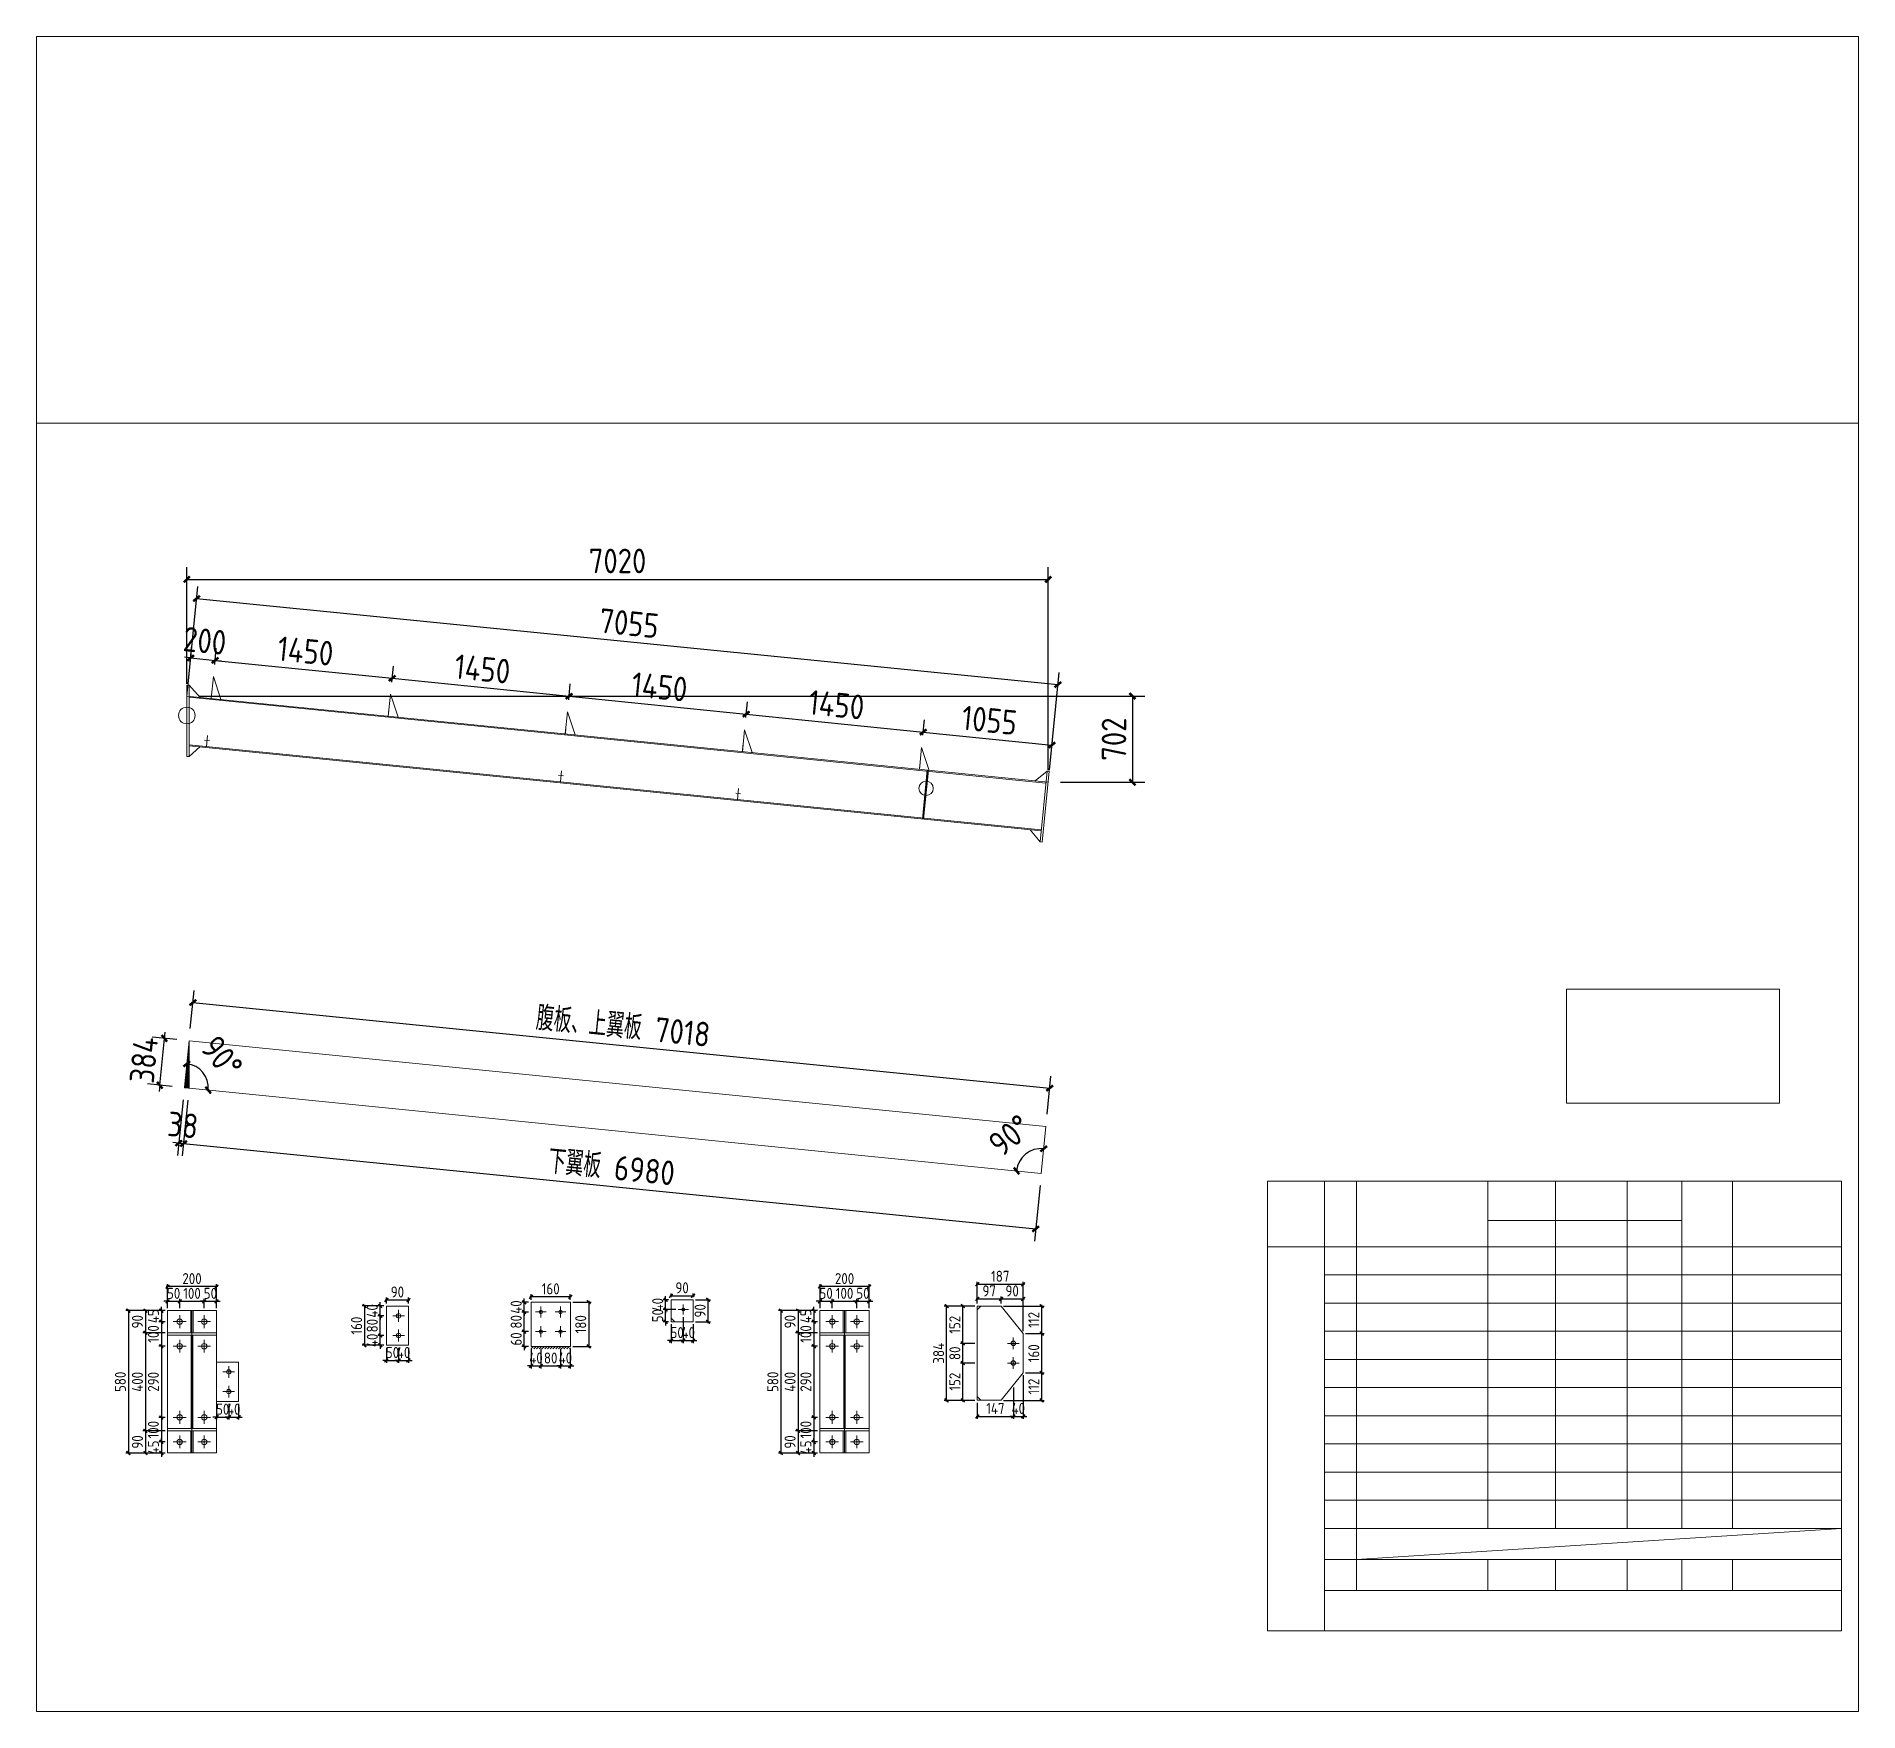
# Model space of a CAD drawing. Extents: x 485428 to 797698, y 56414 to 211814.
# Drawn here: x 718888 to 733738, y 144614 to 158264 of the extents above; entities that cross this region are included whole.
import ezdxf

# ---------------------------------------------------------------- set-up
doc = ezdxf.new("R2010")
doc.units = 0
doc.header["$LTSCALE"] = 1000
doc.header["$MEASUREMENT"] = 0
doc.layers.add('钢架', color=7, linetype='Continuous', lineweight=25)
doc.styles.get("Standard").update_dxf_attribs({"font": 'gbenor.shx', "bigfont": 'gbcbig.shx'})
doc.dimstyles.get("Standard").update_dxf_attribs({"dimscale": 100, "dimtxt": 2, "dimasz": 0.4, "dimexe": 0.5, "dimexo": 1, "dimgap": 0.5, "dimtad": 1, "dimdec": 0, "dimzin": 0, "dimdsep": 46, "dimtxsty": 'Standard', "dimblk": 'ARCHTICK', "dimcen": 0.09, "dimadec": 0, "dimazin": 0, "dimtfac": 1, "dimtdec": 0, "dimtix": 1, "dimtmove": 2, "dimatfit": 3, "dimfxl": 1, "dimtolj": 1, "dimtzin": 0, "dimarcsym": 0})

msp = doc.modelspace()

# ---------------------------------------------------------------- blocks, each defined once
blk = doc.blocks.new('_ArchTick')
at = {"color": 0, "linetype": 'ByBlock', "const_width": 0.4}
blk.add_lwpolyline([(-0.5, -0.5), (0.5, 0.5)], dxfattribs=at)
blk = doc.blocks.new('*D1483')
at = {"color": 3, "lineweight": -2}
for p, q in [((720142, 153167), (720155, 153300)), ((720341, 153147), (720354, 153280)), ((720145, 153200), (720095, 153205)), ((720145, 153200), (720344, 153180)), ((720344, 153180), (720394, 153175))]:
    blk.add_line(p, q, dxfattribs=at)
at = {"layer": 'Defpoints', "color": 0}
for p in [(720344, 153180), (720132, 153068), (720331, 153048)]:
    blk.add_point(p, dxfattribs=at)
at = {"color": 3, "lineweight": -2, "xscale": 50, "yscale": 50, "zscale": 50}
for p, rotation in [((720145, 153200), 354.2225783568036), ((720344, 153180), 174.2225783568036)]:
    blk.add_blockref('_ArchTick', p, dxfattribs=dict(at, rotation=rotation))
at = {"color": 0, "lineweight": 15, "insert": (720260, 153339), "char_height": 200, "attachment_point": 5, "rotation": 354.2226}
blk.add_mtext('\\A1;200', dxfattribs=at)
blk = doc.blocks.new('*D1484')
at = {"color": 3, "lineweight": -2}
for p, q in [((720341, 153147), (720354, 153280)), ((720344, 153180), (721787, 153034)), ((721784, 153003), (721797, 153134))]:
    blk.add_line(p, q, dxfattribs=at)
at = {"layer": 'Defpoints', "color": 0}
for p in [(720331, 153048), (721787, 153034), (721774, 152904)]:
    blk.add_point(p, dxfattribs=at)
at = {"color": 3, "lineweight": -2, "xscale": 50, "yscale": 50, "zscale": 50}
for p, rotation in [((720344, 153180), 174.2225783568036), ((721787, 153034), 354.2225783568036)]:
    blk.add_blockref('_ArchTick', p, dxfattribs=dict(at, rotation=rotation))
at = {"color": 0, "lineweight": 15, "insert": (721081, 153256), "char_height": 200, "attachment_point": 5, "rotation": 354.2226}
blk.add_mtext('\\A1;1450', dxfattribs=at)
blk = doc.blocks.new('*D1485')
at = {"color": 3, "lineweight": -2}
for p, q in [((721784, 153003), (721797, 153134)), ((721787, 153034), (723229, 152888)), ((723226, 152859), (723239, 152988))]:
    blk.add_line(p, q, dxfattribs=at)
at = {"layer": 'Defpoints', "color": 0}
for p in [(721774, 152904), (723229, 152888), (723216, 152759)]:
    blk.add_point(p, dxfattribs=at)
at = {"color": 3, "lineweight": -2, "xscale": 50, "yscale": 50, "zscale": 50}
for p, rotation in [((721787, 153034), 174.2225783568036), ((723229, 152888), 354.2225783568036)]:
    blk.add_blockref('_ArchTick', p, dxfattribs=dict(at, rotation=rotation))
at = {"color": 0, "lineweight": 15, "insert": (722523, 153110), "char_height": 200, "attachment_point": 5, "rotation": 354.2226}
blk.add_mtext('\\A1;1450', dxfattribs=at)
blk = doc.blocks.new('*D1486')
at = {"color": 3, "lineweight": -2}
for p, q in [((723226, 152859), (723239, 152988)), ((723229, 152888), (724672, 152742)), ((724669, 152715), (724682, 152842))]:
    blk.add_line(p, q, dxfattribs=at)
at = {"layer": 'Defpoints', "color": 0}
for p in [(723216, 152759), (724672, 152742), (724659, 152615)]:
    blk.add_point(p, dxfattribs=at)
at = {"color": 3, "lineweight": -2, "xscale": 50, "yscale": 50, "zscale": 50}
for p, rotation in [((723229, 152888), 174.2225783568036), ((724672, 152742), 354.2225783568036)]:
    blk.add_blockref('_ArchTick', p, dxfattribs=dict(at, rotation=rotation))
at = {"color": 0, "lineweight": 15, "insert": (723966, 152964), "char_height": 200, "attachment_point": 5, "rotation": 354.2226}
blk.add_mtext('\\A1;1450', dxfattribs=at)
blk = doc.blocks.new('*D1487')
at = {"color": 3, "lineweight": -2}
for p, q in [((724669, 152715), (724682, 152842)), ((724672, 152742), (726115, 152596)), ((726112, 152570), (726125, 152696))]:
    blk.add_line(p, q, dxfattribs=at)
at = {"layer": 'Defpoints', "color": 0}
for p in [(724659, 152615), (726115, 152596), (726102, 152471)]:
    blk.add_point(p, dxfattribs=at)
at = {"color": 3, "lineweight": -2, "xscale": 50, "yscale": 50, "zscale": 50}
for p, rotation in [((724672, 152742), 174.2225783568036), ((726115, 152596), 354.2225783568036)]:
    blk.add_blockref('_ArchTick', p, dxfattribs=dict(at, rotation=rotation))
at = {"color": 0, "lineweight": 15, "insert": (725408, 152818), "char_height": 200, "attachment_point": 5, "rotation": 354.2226}
blk.add_mtext('\\A1;1450', dxfattribs=at)
blk = doc.blocks.new('*D1488')
at = {"color": 3, "lineweight": -2}
for p, q in [((726112, 152570), (726125, 152696)), ((726115, 152596), (727164, 152490)), ((727144, 152286), (727174, 152590))]:
    blk.add_line(p, q, dxfattribs=at)
at = {"layer": 'Defpoints', "color": 0}
for p in [(726102, 152471), (727164, 152490), (727134, 152187)]:
    blk.add_point(p, dxfattribs=at)
at = {"color": 3, "lineweight": -2, "xscale": 50, "yscale": 50, "zscale": 50}
for p, rotation in [((726115, 152596), 174.2225783568036), ((727164, 152490), 354.2225783568036)]:
    blk.add_blockref('_ArchTick', p, dxfattribs=dict(at, rotation=rotation))
at = {"color": 0, "lineweight": 15, "insert": (726655, 152692), "char_height": 200, "attachment_point": 5, "rotation": 354.2226}
blk.add_mtext('\\A1;1055', dxfattribs=at)
blk = doc.blocks.new('*D1489')
at = {"color": 3, "lineweight": -2}
for p, q in [((720124, 152988), (720203, 153783)), ((720193, 153684), (727213, 152982)), ((727144, 152286), (727223, 153081))]:
    blk.add_line(p, q, dxfattribs=at)
at = {"layer": 'Defpoints', "color": 0}
for p in [(727213, 152982), (720114, 152889), (727134, 152187)]:
    blk.add_point(p, dxfattribs=at)
at = {"color": 3, "lineweight": -2, "xscale": 50, "yscale": 50, "zscale": 50}
for p, rotation in [((720193, 153684), 174.2894068624965), ((727213, 152982), 354.2894068624964)]:
    blk.add_blockref('_ArchTick', p, dxfattribs=dict(at, rotation=rotation))
at = {"color": 0, "lineweight": 15, "insert": (723718, 153482), "char_height": 200, "attachment_point": 5, "rotation": 354.2894}
blk.add_mtext('\\A1;7055', dxfattribs=at)
blk = doc.blocks.new('*D1490')
at = {"color": 3, "lineweight": -2}
for p, q in [((720214, 152889), (727920, 152889)), ((727820, 152889), (727820, 152187)), ((727234, 152187), (727920, 152187))]:
    blk.add_line(p, q, dxfattribs=at)
at = {"layer": 'Defpoints', "color": 0}
for p in [(720114, 152889), (727134, 152187), (727820, 152187)]:
    blk.add_point(p, dxfattribs=at)
at = {"color": 3, "lineweight": -2, "xscale": 50, "yscale": 50, "zscale": 50}
for p, rotation in [((727820, 152889), 90), ((727820, 152187), 270)]:
    blk.add_blockref('_ArchTick', p, dxfattribs=dict(at, rotation=rotation))
at = {"color": 0, "lineweight": 15, "insert": (727670, 152538), "char_height": 200, "attachment_point": 5, "rotation": 90}
blk.add_mtext('\\A1;702', dxfattribs=at)
blk = doc.blocks.new('*D1491')
at = {"color": 3, "lineweight": -2}
for p, q in [((720114, 152989), (720114, 153940)), ((727134, 152287), (727134, 153940)), ((720114, 153840), (727134, 153840))]:
    blk.add_line(p, q, dxfattribs=at)
at = {"layer": 'Defpoints', "color": 0}
for p in [(727134, 153840), (720114, 152889), (727134, 152187)]:
    blk.add_point(p, dxfattribs=at)
at = {"color": 3, "lineweight": -2, "xscale": 50, "yscale": 50, "zscale": 50, "rotation": 180}
blk.add_blockref('_ArchTick', (720114, 153840), dxfattribs=at)
at = {"color": 3, "lineweight": -2, "xscale": 50, "yscale": 50, "zscale": 50}
blk.add_blockref('_ArchTick', (727134, 153840), dxfattribs=at)
at = {"color": 0, "lineweight": 15, "insert": (723624, 153990), "char_height": 200, "attachment_point": 5}
blk.add_mtext('\\A1;7020', dxfattribs=at)
blk = doc.blocks.new('*D1492')
at = {"color": 0, "lineweight": -2}
blk.add_arc((720094, 149698), 195, 354.2894, 84.2894, dxfattribs=at)
at = {"layer": 'Defpoints', "color": 0}
for p in [(720132, 150080), (720094, 149698), (720132, 149694), (720271, 149778), (727077, 149000)]:
    blk.add_point(p, dxfattribs=at)
at = {"color": 0, "lineweight": -2, "xscale": 50, "yscale": 50, "zscale": 50}
for p, rotation in [((720113, 149892), 174.2894068624919), ((720288, 149678), 264.2894068624994)]:
    blk.add_blockref('_ArchTick', p, dxfattribs=dict(at, rotation=rotation))
at = {"color": 0, "lineweight": 15, "insert": (720399, 149948), "char_height": 200, "attachment_point": 5, "rotation": 309.2894}
blk.add_mtext('\\A1;90°', dxfattribs=at)
blk = doc.blocks.new('*D1493')
at = {"color": 3, "lineweight": -2}
for p, q in [((720142, 150179), (720173, 150491)), ((720163, 150392), (727146, 149694)), ((727125, 149481), (727156, 149793))]:
    blk.add_line(p, q, dxfattribs=at)
at = {"layer": 'Defpoints', "color": 0}
for p in [(720132, 150080), (727146, 149694), (727115, 149382)]:
    blk.add_point(p, dxfattribs=at)
at = {"color": 3, "lineweight": -2, "xscale": 50, "yscale": 50, "zscale": 50}
for p, rotation in [((720163, 150392), 174.2894068625007), ((727146, 149694), 354.2894068625007)]:
    blk.add_blockref('_ArchTick', p, dxfattribs=dict(at, rotation=rotation))
at = {"color": 0, "lineweight": 15, "insert": (723670, 150199), "char_height": 200, "attachment_point": 5, "rotation": 354.2894}
blk.add_mtext('\\A1;腹板、上翼板 7018', dxfattribs=at)
blk = doc.blocks.new('*D1494')
at = {"color": 3, "lineweight": -2}
for p, q in [((720084, 149598), (720038, 149146)), ((720122, 149595), (720077, 149142)), ((720048, 149246), (719999, 149251)), ((720048, 149246), (720087, 149242)), ((720087, 149242), (720136, 149237))]:
    blk.add_line(p, q, dxfattribs=at)
at = {"layer": 'Defpoints', "color": 0}
for p in [(720094, 149698), (720132, 149694), (720087, 149242)]:
    blk.add_point(p, dxfattribs=at)
at = {"color": 3, "lineweight": -2, "xscale": 50, "yscale": 50, "zscale": 50}
for p, rotation in [((720048, 149246), 354.2894068624398), ((720087, 149242), 174.2894068624399)]:
    blk.add_blockref('_ArchTick', p, dxfattribs=dict(at, rotation=rotation))
at = {"color": 0, "lineweight": 15, "insert": (720082, 149393), "char_height": 200, "attachment_point": 5, "rotation": 354.2894}
blk.add_mtext('\\A1;38', dxfattribs=at)
blk = doc.blocks.new('*D1495')
at = {"color": 3, "lineweight": -2}
for p, q in [((720122, 149595), (720077, 149142)), ((720087, 149242), (727032, 148547)), ((727067, 148900), (727022, 148448))]:
    blk.add_line(p, q, dxfattribs=at)
at = {"layer": 'Defpoints', "color": 0}
for p in [(720132, 149694), (727077, 149000), (727032, 148547)]:
    blk.add_point(p, dxfattribs=at)
at = {"color": 3, "lineweight": -2, "xscale": 50, "yscale": 50, "zscale": 50}
for p, rotation in [((720087, 149242), 174.2894068624399), ((727032, 148547), 354.2894068624398)]:
    blk.add_blockref('_ArchTick', p, dxfattribs=dict(at, rotation=rotation))
at = {"color": 0, "lineweight": 15, "insert": (723575, 149050), "char_height": 200, "attachment_point": 5, "rotation": 354.2894}
blk.add_mtext('\\A1;下翼板 6980', dxfattribs=at)
blk = doc.blocks.new('*D1496')
at = {"color": 3, "lineweight": -2}
for p, q in [((719931, 150100), (719936, 150150)), ((720032, 150090), (719832, 150110)), ((719893, 149718), (719931, 150100)), ((719994, 149708), (719794, 149728)), ((719893, 149718), (719888, 149668))]:
    blk.add_line(p, q, dxfattribs=at)
at = {"layer": 'Defpoints', "color": 0}
for p in [(719931, 150100), (720132, 150080), (720094, 149698)]:
    blk.add_point(p, dxfattribs=at)
at = {"color": 3, "lineweight": -2, "xscale": 50, "yscale": 50, "zscale": 50}
for p, rotation in [((719931, 150100), 264.2894068625095), ((719893, 149718), 84.28940686250944)]:
    blk.add_blockref('_ArchTick', p, dxfattribs=dict(at, rotation=rotation))
at = {"color": 0, "lineweight": 15, "insert": (719763, 149924), "char_height": 200, "attachment_point": 5, "rotation": 84.2894}
blk.add_mtext('\\A1;384', dxfattribs=at)
blk = doc.blocks.new('*D1536')
at = {"color": 3, "lineweight": -2}
for p, q in [((719956, 147957), (719926, 147957)), ((719956, 147901), (719956, 147977)), ((719956, 147957), (720056, 147957)), ((720056, 147901), (720056, 147977)), ((720056, 147957), (720086, 147957))]:
    blk.add_line(p, q, dxfattribs=at)
at = {"layer": 'Defpoints', "color": 0}
for p in [(720056, 147957), (719956, 147881), (720056, 147881)]:
    blk.add_point(p, dxfattribs=at)
at = {"color": 3, "lineweight": -2, "xscale": 30, "yscale": 30, "zscale": 30}
blk.add_blockref('_ArchTick', (719956, 147957), dxfattribs=at)
at = {"color": 3, "lineweight": -2, "xscale": 30, "yscale": 30, "zscale": 30, "rotation": 180}
blk.add_blockref('_ArchTick', (720056, 147957), dxfattribs=at)
at = {"color": 0, "lineweight": 15, "insert": (720006, 148022), "char_height": 90, "attachment_point": 5}
blk.add_mtext('\\A1;50', dxfattribs=at)
blk = doc.blocks.new('*D1530')
at = {"color": 3, "lineweight": -2}
for p, q in [((720046, 147957), (720266, 147957)), ((720056, 147901), (720056, 147977)), ((720256, 147901), (720256, 147977))]:
    blk.add_line(p, q, dxfattribs=at)
at = {"layer": 'Defpoints', "color": 0}
for p in [(720256, 147957), (720056, 147881), (720256, 147881)]:
    blk.add_point(p, dxfattribs=at)
at = {"color": 3, "lineweight": -2, "xscale": 30, "yscale": 30, "zscale": 30, "rotation": 180}
blk.add_blockref('_ArchTick', (720056, 147957), dxfattribs=at)
at = {"color": 3, "lineweight": -2, "xscale": 30, "yscale": 30, "zscale": 30}
blk.add_blockref('_ArchTick', (720256, 147957), dxfattribs=at)
at = {"color": 0, "lineweight": 15, "insert": (720156, 148022), "char_height": 90, "attachment_point": 5}
blk.add_mtext('\\A1;100', dxfattribs=at)
blk = doc.blocks.new('*D1537')
at = {"color": 3, "lineweight": -2}
for p, q in [((720256, 147957), (720226, 147957)), ((720256, 147901), (720256, 147977)), ((720256, 147957), (720356, 147957)), ((720356, 147901), (720356, 147977)), ((720356, 147957), (720386, 147957))]:
    blk.add_line(p, q, dxfattribs=at)
at = {"layer": 'Defpoints', "color": 0}
for p in [(720356, 147957), (720256, 147881), (720356, 147881)]:
    blk.add_point(p, dxfattribs=at)
at = {"color": 3, "lineweight": -2, "xscale": 30, "yscale": 30, "zscale": 30}
blk.add_blockref('_ArchTick', (720256, 147957), dxfattribs=at)
at = {"color": 3, "lineweight": -2, "xscale": 30, "yscale": 30, "zscale": 30, "rotation": 180}
blk.add_blockref('_ArchTick', (720356, 147957), dxfattribs=at)
at = {"color": 0, "lineweight": 15, "insert": (720306, 148022), "char_height": 90, "attachment_point": 5}
blk.add_mtext('\\A1;50', dxfattribs=at)
blk = doc.blocks.new('*D1531')
at = {"color": 3, "lineweight": -2}
for p, q in [((719906, 147881), (719906, 147911)), ((719936, 147881), (719886, 147881)), ((719936, 147791), (719886, 147791)), ((719906, 147881), (719906, 147791)), ((719906, 147791), (719906, 147761))]:
    blk.add_line(p, q, dxfattribs=at)
at = {"layer": 'Defpoints', "color": 0}
for p in [(719906, 147791), (719956, 147881), (719956, 147791)]:
    blk.add_point(p, dxfattribs=at)
at = {"color": 3, "lineweight": -2, "xscale": 30, "yscale": 30, "zscale": 30}
for p, rotation in [((719906, 147881), 270), ((719906, 147791), 90)]:
    blk.add_blockref('_ArchTick', p, dxfattribs=dict(at, rotation=rotation))
at = {"color": 0, "lineweight": 15, "insert": (719841, 147836), "char_height": 90, "attachment_point": 5, "rotation": 90}
blk.add_mtext('\\A1;45', dxfattribs=at)
blk = doc.blocks.new('*D1532')
at = {"color": 3, "lineweight": -2}
for p, q in [((719936, 147791), (719886, 147791)), ((719906, 147801), (719906, 147581)), ((719936, 147591), (719886, 147591))]:
    blk.add_line(p, q, dxfattribs=at)
at = {"layer": 'Defpoints', "color": 0}
for p in [(719956, 147791), (719906, 147591), (719956, 147591)]:
    blk.add_point(p, dxfattribs=at)
at = {"color": 3, "lineweight": -2, "xscale": 30, "yscale": 30, "zscale": 30}
for p, rotation in [((719906, 147791), 90), ((719906, 147591), 270)]:
    blk.add_blockref('_ArchTick', p, dxfattribs=dict(at, rotation=rotation))
at = {"color": 0, "lineweight": 15, "insert": (719841, 147691), "char_height": 90, "attachment_point": 5, "rotation": 90}
blk.add_mtext('\\A1;100', dxfattribs=at)
blk = doc.blocks.new('*D1533')
at = {"color": 3, "lineweight": -2}
for p, q in [((719936, 147591), (719886, 147591)), ((719906, 147601), (719906, 147001)), ((719936, 147011), (719886, 147011))]:
    blk.add_line(p, q, dxfattribs=at)
at = {"layer": 'Defpoints', "color": 0}
for p in [(719956, 147591), (719906, 147011), (719956, 147011)]:
    blk.add_point(p, dxfattribs=at)
at = {"color": 3, "lineweight": -2, "xscale": 30, "yscale": 30, "zscale": 30}
for p, rotation in [((719906, 147591), 90), ((719906, 147011), 270)]:
    blk.add_blockref('_ArchTick', p, dxfattribs=dict(at, rotation=rotation))
at = {"color": 0, "lineweight": 15, "insert": (719841, 147301), "char_height": 90, "attachment_point": 5, "rotation": 90}
blk.add_mtext('\\A1;290', dxfattribs=at)
blk = doc.blocks.new('*D1534')
at = {"color": 3, "lineweight": -2}
for p, q in [((719906, 147021), (719906, 146801)), ((719936, 147011), (719886, 147011)), ((719936, 146811), (719886, 146811))]:
    blk.add_line(p, q, dxfattribs=at)
at = {"layer": 'Defpoints', "color": 0}
for p in [(719956, 147011), (719906, 146811), (719956, 146811)]:
    blk.add_point(p, dxfattribs=at)
at = {"color": 3, "lineweight": -2, "xscale": 30, "yscale": 30, "zscale": 30}
for p, rotation in [((719906, 147011), 90), ((719906, 146811), 270)]:
    blk.add_blockref('_ArchTick', p, dxfattribs=dict(at, rotation=rotation))
at = {"color": 0, "lineweight": 15, "insert": (719841, 146911), "char_height": 90, "attachment_point": 5, "rotation": 90}
blk.add_mtext('\\A1;100', dxfattribs=at)
blk = doc.blocks.new('*D1535')
at = {"color": 3, "lineweight": -2}
for p, q in [((719936, 146811), (719886, 146811)), ((719936, 146721), (719886, 146721)), ((719906, 146811), (719906, 146841)), ((719906, 146811), (719906, 146721)), ((719906, 146721), (719906, 146691))]:
    blk.add_line(p, q, dxfattribs=at)
at = {"layer": 'Defpoints', "color": 0}
for p in [(719906, 146721), (719956, 146811), (719956, 146721)]:
    blk.add_point(p, dxfattribs=at)
at = {"color": 3, "lineweight": -2, "xscale": 30, "yscale": 30, "zscale": 30}
for p, rotation in [((719906, 146811), 270), ((719906, 146721), 90)]:
    blk.add_blockref('_ArchTick', p, dxfattribs=dict(at, rotation=rotation))
at = {"color": 0, "lineweight": 15, "insert": (719841, 146766), "char_height": 90, "attachment_point": 5, "rotation": 90}
blk.add_mtext('\\A1;45', dxfattribs=at)
blk = doc.blocks.new('*D1538')
at = {"color": 3, "lineweight": -2}
for p, q in [((719936, 147881), (719756, 147881)), ((719776, 147891), (719776, 147691)), ((719936, 147701), (719756, 147701))]:
    blk.add_line(p, q, dxfattribs=at)
at = {"layer": 'Defpoints', "color": 0}
for p in [(719956, 147881), (719776, 147701), (719956, 147701)]:
    blk.add_point(p, dxfattribs=at)
at = {"color": 3, "lineweight": -2, "xscale": 30, "yscale": 30, "zscale": 30}
for p, rotation in [((719776, 147881), 90), ((719776, 147701), 270)]:
    blk.add_blockref('_ArchTick', p, dxfattribs=dict(at, rotation=rotation))
at = {"color": 0, "lineweight": 15, "insert": (719711, 147791), "char_height": 90, "attachment_point": 5, "rotation": 90}
blk.add_mtext('\\A1;90', dxfattribs=at)
blk = doc.blocks.new('*D1539')
at = {"color": 3, "lineweight": -2}
for p, q in [((719936, 147701), (719756, 147701)), ((719776, 147711), (719776, 146891)), ((719936, 146901), (719756, 146901))]:
    blk.add_line(p, q, dxfattribs=at)
at = {"layer": 'Defpoints', "color": 0}
for p in [(719956, 147701), (719776, 146901), (719956, 146901)]:
    blk.add_point(p, dxfattribs=at)
at = {"color": 3, "lineweight": -2, "xscale": 30, "yscale": 30, "zscale": 30}
for p, rotation in [((719776, 147701), 90), ((719776, 146901), 270)]:
    blk.add_blockref('_ArchTick', p, dxfattribs=dict(at, rotation=rotation))
at = {"color": 0, "lineweight": 15, "insert": (719711, 147301), "char_height": 90, "attachment_point": 5, "rotation": 90}
blk.add_mtext('\\A1;400', dxfattribs=at)
blk = doc.blocks.new('*D1540')
at = {"color": 3, "lineweight": -2}
for p, q in [((719936, 146901), (719756, 146901)), ((719776, 146911), (719776, 146711)), ((719936, 146721), (719756, 146721))]:
    blk.add_line(p, q, dxfattribs=at)
at = {"layer": 'Defpoints', "color": 0}
for p in [(719956, 146901), (719776, 146721), (719956, 146721)]:
    blk.add_point(p, dxfattribs=at)
at = {"color": 3, "lineweight": -2, "xscale": 30, "yscale": 30, "zscale": 30}
for p, rotation in [((719776, 146901), 90), ((719776, 146721), 270)]:
    blk.add_blockref('_ArchTick', p, dxfattribs=dict(at, rotation=rotation))
at = {"color": 0, "lineweight": 15, "insert": (719711, 146811), "char_height": 90, "attachment_point": 5, "rotation": 90}
blk.add_mtext('\\A1;90', dxfattribs=at)
blk = doc.blocks.new('*D1541')
at = {"color": 3, "lineweight": -2}
for p, q in [((719936, 147881), (719617, 147881)), ((719637, 147891), (719637, 146711)), ((719936, 146721), (719617, 146721))]:
    blk.add_line(p, q, dxfattribs=at)
at = {"layer": 'Defpoints', "color": 0}
for p in [(719956, 147881), (719637, 146721), (719956, 146721)]:
    blk.add_point(p, dxfattribs=at)
at = {"color": 3, "lineweight": -2, "xscale": 30, "yscale": 30, "zscale": 30}
for p, rotation in [((719637, 147881), 90), ((719637, 146721), 270)]:
    blk.add_blockref('_ArchTick', p, dxfattribs=dict(at, rotation=rotation))
at = {"color": 0, "lineweight": 15, "insert": (719572, 147301), "char_height": 90, "attachment_point": 5, "rotation": 90}
blk.add_mtext('\\A1;580', dxfattribs=at)
blk = doc.blocks.new('*D1542')
at = {"color": 3, "lineweight": -2}
for p, q in [((720366, 148077), (719946, 148077)), ((719956, 147901), (719956, 148097)), ((720356, 147901), (720356, 148097))]:
    blk.add_line(p, q, dxfattribs=at)
at = {"layer": 'Defpoints', "color": 0}
for p in [(719956, 148077), (719956, 147881), (720356, 147881)]:
    blk.add_point(p, dxfattribs=at)
at = {"color": 3, "lineweight": -2, "xscale": 30, "yscale": 30, "zscale": 30, "rotation": 180}
blk.add_blockref('_ArchTick', (719956, 148077), dxfattribs=at)
at = {"color": 3, "lineweight": -2, "xscale": 30, "yscale": 30, "zscale": 30}
blk.add_blockref('_ArchTick', (720356, 148077), dxfattribs=at)
at = {"color": 0, "lineweight": 15, "insert": (720156, 148142), "char_height": 90, "attachment_point": 5}
blk.add_mtext('\\A1;200', dxfattribs=at)
blk = doc.blocks.new('*D1544')
at = {"color": 3, "lineweight": -2}
for p, q in [((721720, 147679), (721670, 147679)), ((721690, 147679), (721690, 147709)), ((721690, 147599), (721690, 147679)), ((721720, 147599), (721670, 147599)), ((721690, 147599), (721690, 147569))]:
    blk.add_line(p, q, dxfattribs=at)
at = {"layer": 'Defpoints', "color": 0}
for p in [(721690, 147679), (721740, 147679), (721740, 147599)]:
    blk.add_point(p, dxfattribs=at)
at = {"color": 3, "lineweight": -2, "xscale": 30, "yscale": 30, "zscale": 30}
for p, rotation in [((721690, 147679), 270), ((721690, 147599), 90)]:
    blk.add_blockref('_ArchTick', p, dxfattribs=dict(at, rotation=rotation))
at = {"color": 0, "lineweight": 15, "insert": (721625, 147639), "char_height": 90, "attachment_point": 5, "rotation": 90}
blk.add_mtext('\\A1;40', dxfattribs=at)
blk = doc.blocks.new('*D1543')
at = {"color": 3, "lineweight": -2}
for p, q in [((721720, 147839), (721670, 147839)), ((721690, 147669), (721690, 147849)), ((721720, 147679), (721670, 147679))]:
    blk.add_line(p, q, dxfattribs=at)
at = {"layer": 'Defpoints', "color": 0}
for p in [(721690, 147839), (721740, 147839), (721740, 147679)]:
    blk.add_point(p, dxfattribs=at)
at = {"color": 3, "lineweight": -2, "xscale": 30, "yscale": 30, "zscale": 30}
for p, rotation in [((721690, 147839), 90), ((721690, 147679), 270)]:
    blk.add_blockref('_ArchTick', p, dxfattribs=dict(at, rotation=rotation))
at = {"color": 0, "lineweight": 15, "insert": (721625, 147759), "char_height": 90, "attachment_point": 5, "rotation": 90}
blk.add_mtext('\\A1;80', dxfattribs=at)
blk = doc.blocks.new('*D1545')
at = {"color": 3, "lineweight": -2}
for p, q in [((721720, 147919), (721670, 147919)), ((721690, 147919), (721690, 147949)), ((721690, 147839), (721690, 147919)), ((721720, 147839), (721670, 147839)), ((721690, 147839), (721690, 147809))]:
    blk.add_line(p, q, dxfattribs=at)
at = {"layer": 'Defpoints', "color": 0}
for p in [(721690, 147919), (721740, 147919), (721740, 147839)]:
    blk.add_point(p, dxfattribs=at)
at = {"color": 3, "lineweight": -2, "xscale": 30, "yscale": 30, "zscale": 30}
for p, rotation in [((721690, 147919), 270), ((721690, 147839), 90)]:
    blk.add_blockref('_ArchTick', p, dxfattribs=dict(at, rotation=rotation))
at = {"color": 0, "lineweight": 15, "insert": (721625, 147879), "char_height": 90, "attachment_point": 5, "rotation": 90}
blk.add_mtext('\\A1;40', dxfattribs=at)
blk = doc.blocks.new('*D1546')
at = {"color": 3, "lineweight": -2}
for p, q in [((721740, 147475), (721710, 147475)), ((721740, 147579), (721740, 147455)), ((721740, 147475), (721840, 147475)), ((721840, 147579), (721840, 147455)), ((721840, 147475), (721870, 147475))]:
    blk.add_line(p, q, dxfattribs=at)
at = {"layer": 'Defpoints', "color": 0}
for p in [(721740, 147599), (721840, 147599), (721840, 147475)]:
    blk.add_point(p, dxfattribs=at)
at = {"color": 3, "lineweight": -2, "xscale": 30, "yscale": 30, "zscale": 30}
blk.add_blockref('_ArchTick', (721740, 147475), dxfattribs=at)
at = {"color": 3, "lineweight": -2, "xscale": 30, "yscale": 30, "zscale": 30, "rotation": 180}
blk.add_blockref('_ArchTick', (721840, 147475), dxfattribs=at)
at = {"color": 0, "lineweight": 15, "insert": (721790, 147540), "char_height": 90, "attachment_point": 5}
blk.add_mtext('\\A1;50', dxfattribs=at)
blk = doc.blocks.new('*D1547')
at = {"color": 3, "lineweight": -2}
for p, q in [((721840, 147475), (721810, 147475)), ((721840, 147579), (721840, 147455)), ((721840, 147475), (721920, 147475)), ((721920, 147579), (721920, 147455)), ((721920, 147475), (721950, 147475))]:
    blk.add_line(p, q, dxfattribs=at)
at = {"layer": 'Defpoints', "color": 0}
for p in [(721840, 147599), (721920, 147599), (721920, 147475)]:
    blk.add_point(p, dxfattribs=at)
at = {"color": 3, "lineweight": -2, "xscale": 30, "yscale": 30, "zscale": 30}
blk.add_blockref('_ArchTick', (721840, 147475), dxfattribs=at)
at = {"color": 3, "lineweight": -2, "xscale": 30, "yscale": 30, "zscale": 30, "rotation": 180}
blk.add_blockref('_ArchTick', (721920, 147475), dxfattribs=at)
at = {"color": 0, "lineweight": 15, "insert": (721880, 147540), "char_height": 90, "attachment_point": 5}
blk.add_mtext('\\A1;40', dxfattribs=at)
blk = doc.blocks.new('*D1548')
at = {"color": 3, "lineweight": -2}
for p, q in [((721720, 147919), (721542, 147919)), ((721562, 147929), (721562, 147589)), ((721720, 147599), (721542, 147599))]:
    blk.add_line(p, q, dxfattribs=at)
at = {"layer": 'Defpoints', "color": 0}
for p in [(721740, 147919), (721562, 147599), (721740, 147599)]:
    blk.add_point(p, dxfattribs=at)
at = {"color": 3, "lineweight": -2, "xscale": 30, "yscale": 30, "zscale": 30}
for p, rotation in [((721562, 147919), 90), ((721562, 147599), 270)]:
    blk.add_blockref('_ArchTick', p, dxfattribs=dict(at, rotation=rotation))
at = {"color": 0, "lineweight": 15, "insert": (721497, 147759), "char_height": 90, "attachment_point": 5, "rotation": 90}
blk.add_mtext('\\A1;160', dxfattribs=at)
blk = doc.blocks.new('*D1549')
at = {"color": 3, "lineweight": -2}
for p, q in [((721730, 147968), (721930, 147968)), ((721740, 147939), (721740, 147988)), ((721920, 147939), (721920, 147988))]:
    blk.add_line(p, q, dxfattribs=at)
at = {"layer": 'Defpoints', "color": 0}
for p in [(721740, 147919), (721920, 147968), (721920, 147919)]:
    blk.add_point(p, dxfattribs=at)
at = {"color": 3, "lineweight": -2, "xscale": 30, "yscale": 30, "zscale": 30, "rotation": 180}
blk.add_blockref('_ArchTick', (721740, 147968), dxfattribs=at)
at = {"color": 3, "lineweight": -2, "xscale": 30, "yscale": 30, "zscale": 30}
blk.add_blockref('_ArchTick', (721920, 147968), dxfattribs=at)
at = {"color": 0, "lineweight": 15, "insert": (721830, 148033), "char_height": 90, "attachment_point": 5}
blk.add_mtext('\\A1;90', dxfattribs=at)
blk = doc.blocks.new('*D1550')
at = {"color": 3, "lineweight": -2}
for p, q in [((720356, 147121), (720356, 146993)), ((720456, 147121), (720456, 146993)), ((720356, 147013), (720326, 147013)), ((720356, 147013), (720456, 147013)), ((720456, 147013), (720486, 147013))]:
    blk.add_line(p, q, dxfattribs=at)
at = {"layer": 'Defpoints', "color": 0}
for p in [(720356, 147141), (720456, 147141), (720456, 147013)]:
    blk.add_point(p, dxfattribs=at)
at = {"color": 3, "lineweight": -2, "xscale": 30, "yscale": 30, "zscale": 30}
blk.add_blockref('_ArchTick', (720356, 147013), dxfattribs=at)
at = {"color": 3, "lineweight": -2, "xscale": 30, "yscale": 30, "zscale": 30, "rotation": 180}
blk.add_blockref('_ArchTick', (720456, 147013), dxfattribs=at)
at = {"color": 0, "lineweight": 15, "insert": (720406, 147078), "char_height": 90, "attachment_point": 5}
blk.add_mtext('\\A1;50', dxfattribs=at)
blk = doc.blocks.new('*D1551')
at = {"color": 3, "lineweight": -2}
for p, q in [((720456, 147121), (720456, 146993)), ((720536, 147121), (720536, 146993)), ((720456, 147013), (720426, 147013)), ((720456, 147013), (720536, 147013)), ((720536, 147013), (720566, 147013))]:
    blk.add_line(p, q, dxfattribs=at)
at = {"layer": 'Defpoints', "color": 0}
for p in [(720456, 147141), (720536, 147141), (720536, 147013)]:
    blk.add_point(p, dxfattribs=at)
at = {"color": 3, "lineweight": -2, "xscale": 30, "yscale": 30, "zscale": 30}
blk.add_blockref('_ArchTick', (720456, 147013), dxfattribs=at)
at = {"color": 3, "lineweight": -2, "xscale": 30, "yscale": 30, "zscale": 30, "rotation": 180}
blk.add_blockref('_ArchTick', (720536, 147013), dxfattribs=at)
at = {"color": 0, "lineweight": 15, "insert": (720496, 147078), "char_height": 90, "attachment_point": 5}
blk.add_mtext('\\A1;40', dxfattribs=at)
blk = doc.blocks.new('*D1557')
at = {"color": 3, "lineweight": -2}
for p, q in [((722919, 147570), (722919, 147410)), ((722999, 147570), (722999, 147410)), ((722919, 147430), (722889, 147430)), ((722919, 147430), (722999, 147430)), ((722999, 147430), (723029, 147430))]:
    blk.add_line(p, q, dxfattribs=at)
at = {"layer": 'Defpoints', "color": 0}
for p in [(722919, 147590), (722999, 147590), (722999, 147430)]:
    blk.add_point(p, dxfattribs=at)
at = {"color": 3, "lineweight": -2, "xscale": 30, "yscale": 30, "zscale": 30}
blk.add_blockref('_ArchTick', (722919, 147430), dxfattribs=at)
at = {"color": 3, "lineweight": -2, "xscale": 30, "yscale": 30, "zscale": 30, "rotation": 180}
blk.add_blockref('_ArchTick', (722999, 147430), dxfattribs=at)
at = {"color": 0, "lineweight": 15, "insert": (722959, 147495), "char_height": 90, "attachment_point": 5}
blk.add_mtext('\\A1;40', dxfattribs=at)
blk = doc.blocks.new('*D1552')
at = {"color": 3, "lineweight": -2}
for p, q in [((722999, 147570), (722999, 147410)), ((723159, 147570), (723159, 147410)), ((722989, 147430), (723169, 147430))]:
    blk.add_line(p, q, dxfattribs=at)
at = {"layer": 'Defpoints', "color": 0}
for p in [(722999, 147590), (723159, 147590), (723159, 147430)]:
    blk.add_point(p, dxfattribs=at)
at = {"color": 3, "lineweight": -2, "xscale": 30, "yscale": 30, "zscale": 30, "rotation": 180}
blk.add_blockref('_ArchTick', (722999, 147430), dxfattribs=at)
at = {"color": 3, "lineweight": -2, "xscale": 30, "yscale": 30, "zscale": 30}
blk.add_blockref('_ArchTick', (723159, 147430), dxfattribs=at)
at = {"color": 0, "lineweight": 15, "insert": (723079, 147495), "char_height": 90, "attachment_point": 5}
blk.add_mtext('\\A1;80', dxfattribs=at)
blk = doc.blocks.new('*D1553')
at = {"color": 3, "lineweight": -2}
for p, q in [((723159, 147570), (723159, 147410)), ((723239, 147570), (723239, 147410)), ((723159, 147430), (723129, 147430)), ((723159, 147430), (723239, 147430)), ((723239, 147430), (723269, 147430))]:
    blk.add_line(p, q, dxfattribs=at)
at = {"layer": 'Defpoints', "color": 0}
for p in [(723159, 147590), (723239, 147590), (723239, 147430)]:
    blk.add_point(p, dxfattribs=at)
at = {"color": 3, "lineweight": -2, "xscale": 30, "yscale": 30, "zscale": 30}
blk.add_blockref('_ArchTick', (723159, 147430), dxfattribs=at)
at = {"color": 3, "lineweight": -2, "xscale": 30, "yscale": 30, "zscale": 30, "rotation": 180}
blk.add_blockref('_ArchTick', (723239, 147430), dxfattribs=at)
at = {"color": 0, "lineweight": 15, "insert": (723199, 147495), "char_height": 90, "attachment_point": 5}
blk.add_mtext('\\A1;40', dxfattribs=at)
blk = doc.blocks.new('*D1554')
at = {"color": 3, "lineweight": -2}
for p, q in [((722899, 147710), (722843, 147710)), ((722863, 147710), (722863, 147740)), ((722863, 147590), (722863, 147710)), ((722899, 147590), (722843, 147590)), ((722863, 147590), (722863, 147560))]:
    blk.add_line(p, q, dxfattribs=at)
at = {"layer": 'Defpoints', "color": 0}
for p in [(722863, 147710), (722919, 147710), (722919, 147590)]:
    blk.add_point(p, dxfattribs=at)
at = {"color": 3, "lineweight": -2, "xscale": 30, "yscale": 30, "zscale": 30}
for p, rotation in [((722863, 147710), 270), ((722863, 147590), 90)]:
    blk.add_blockref('_ArchTick', p, dxfattribs=dict(at, rotation=rotation))
at = {"color": 0, "lineweight": 15, "insert": (722798, 147650), "char_height": 90, "attachment_point": 5, "rotation": 90}
blk.add_mtext('\\A1;60', dxfattribs=at)
blk = doc.blocks.new('*D1555')
at = {"color": 3, "lineweight": -2}
for p, q in [((722899, 147870), (722843, 147870)), ((722863, 147700), (722863, 147880)), ((722899, 147710), (722843, 147710))]:
    blk.add_line(p, q, dxfattribs=at)
at = {"layer": 'Defpoints', "color": 0}
for p in [(722863, 147870), (722919, 147870), (722919, 147710)]:
    blk.add_point(p, dxfattribs=at)
at = {"color": 3, "lineweight": -2, "xscale": 30, "yscale": 30, "zscale": 30}
for p, rotation in [((722863, 147870), 90), ((722863, 147710), 270)]:
    blk.add_blockref('_ArchTick', p, dxfattribs=dict(at, rotation=rotation))
at = {"color": 0, "lineweight": 15, "insert": (722798, 147790), "char_height": 90, "attachment_point": 5, "rotation": 90}
blk.add_mtext('\\A1;80', dxfattribs=at)
blk = doc.blocks.new('*D1558')
at = {"color": 3, "lineweight": -2}
for p, q in [((722899, 147950), (722843, 147950)), ((722863, 147950), (722863, 147980)), ((722863, 147870), (722863, 147950)), ((722899, 147870), (722843, 147870)), ((722863, 147870), (722863, 147840))]:
    blk.add_line(p, q, dxfattribs=at)
at = {"layer": 'Defpoints', "color": 0}
for p in [(722863, 147950), (722919, 147950), (722919, 147870)]:
    blk.add_point(p, dxfattribs=at)
at = {"color": 3, "lineweight": -2, "xscale": 30, "yscale": 30, "zscale": 30}
for p, rotation in [((722863, 147950), 270), ((722863, 147870), 90)]:
    blk.add_blockref('_ArchTick', p, dxfattribs=dict(at, rotation=rotation))
at = {"color": 0, "lineweight": 15, "insert": (722798, 147910), "char_height": 90, "attachment_point": 5, "rotation": 90}
blk.add_mtext('\\A1;40', dxfattribs=at)
blk = doc.blocks.new('*D1559')
at = {"color": 3, "lineweight": -2}
for p, q in [((723249, 147994), (722909, 147994)), ((722919, 147970), (722919, 148014)), ((723239, 147970), (723239, 148014))]:
    blk.add_line(p, q, dxfattribs=at)
at = {"layer": 'Defpoints', "color": 0}
for p in [(722919, 147994), (722919, 147950), (723239, 147950)]:
    blk.add_point(p, dxfattribs=at)
at = {"color": 3, "lineweight": -2, "xscale": 30, "yscale": 30, "zscale": 30, "rotation": 180}
blk.add_blockref('_ArchTick', (722919, 147994), dxfattribs=at)
at = {"color": 3, "lineweight": -2, "xscale": 30, "yscale": 30, "zscale": 30}
blk.add_blockref('_ArchTick', (723239, 147994), dxfattribs=at)
at = {"color": 0, "lineweight": 15, "insert": (723079, 148059), "char_height": 90, "attachment_point": 5}
blk.add_mtext('\\A1;160', dxfattribs=at)
blk = doc.blocks.new('*D1556')
at = {"color": 3, "lineweight": -2}
for p, q in [((723259, 147950), (723409, 147950)), ((723389, 147960), (723389, 147580)), ((723259, 147590), (723409, 147590))]:
    blk.add_line(p, q, dxfattribs=at)
at = {"layer": 'Defpoints', "color": 0}
for p in [(723239, 147950), (723239, 147590), (723389, 147590)]:
    blk.add_point(p, dxfattribs=at)
at = {"color": 3, "lineweight": -2, "xscale": 30, "yscale": 30, "zscale": 30}
for p, rotation in [((723389, 147950), 90), ((723389, 147590), 270)]:
    blk.add_blockref('_ArchTick', p, dxfattribs=dict(at, rotation=rotation))
at = {"color": 0, "lineweight": 15, "insert": (723324, 147770), "char_height": 90, "attachment_point": 5, "rotation": 90}
blk.add_mtext('\\A1;180', dxfattribs=at)
blk = doc.blocks.new('*D1560')
at = {"color": 3, "lineweight": -2}
for p, q in [((724060, 147770), (724060, 147617)), ((724160, 147828), (724160, 147617)), ((724060, 147637), (724030, 147637)), ((724060, 147637), (724160, 147637)), ((724160, 147637), (724190, 147637))]:
    blk.add_line(p, q, dxfattribs=at)
at = {"layer": 'Defpoints', "color": 0}
for p in [(724060, 147790), (724160, 147848), (724160, 147637)]:
    blk.add_point(p, dxfattribs=at)
at = {"color": 3, "lineweight": -2, "xscale": 30, "yscale": 30, "zscale": 30}
blk.add_blockref('_ArchTick', (724060, 147637), dxfattribs=at)
at = {"color": 3, "lineweight": -2, "xscale": 30, "yscale": 30, "zscale": 30, "rotation": 180}
blk.add_blockref('_ArchTick', (724160, 147637), dxfattribs=at)
at = {"color": 0, "lineweight": 15, "insert": (724110, 147702), "char_height": 90, "attachment_point": 5}
blk.add_mtext('\\A1;50', dxfattribs=at)
blk = doc.blocks.new('*D1561')
at = {"color": 3, "lineweight": -2}
for p, q in [((724160, 147828), (724160, 147617)), ((724240, 147770), (724240, 147617)), ((724160, 147637), (724130, 147637)), ((724160, 147637), (724240, 147637)), ((724240, 147637), (724270, 147637))]:
    blk.add_line(p, q, dxfattribs=at)
at = {"layer": 'Defpoints', "color": 0}
for p in [(724160, 147848), (724240, 147790), (724240, 147637)]:
    blk.add_point(p, dxfattribs=at)
at = {"color": 3, "lineweight": -2, "xscale": 30, "yscale": 30, "zscale": 30}
blk.add_blockref('_ArchTick', (724160, 147637), dxfattribs=at)
at = {"color": 3, "lineweight": -2, "xscale": 30, "yscale": 30, "zscale": 30, "rotation": 180}
blk.add_blockref('_ArchTick', (724240, 147637), dxfattribs=at)
at = {"color": 0, "lineweight": 15, "insert": (724200, 147702), "char_height": 90, "attachment_point": 5}
blk.add_mtext('\\A1;40', dxfattribs=at)
blk = doc.blocks.new('*D1562')
at = {"color": 3, "lineweight": -2}
for p, q in [((724016, 147890), (724016, 147920)), ((724098, 147890), (723996, 147890)), ((724040, 147790), (723996, 147790)), ((724016, 147790), (724016, 147890)), ((724016, 147790), (724016, 147760))]:
    blk.add_line(p, q, dxfattribs=at)
at = {"layer": 'Defpoints', "color": 0}
for p in [(724016, 147890), (724060, 147790), (724118, 147890)]:
    blk.add_point(p, dxfattribs=at)
at = {"color": 3, "lineweight": -2, "xscale": 30, "yscale": 30, "zscale": 30}
for p, rotation in [((724016, 147890), 270), ((724016, 147790), 90)]:
    blk.add_blockref('_ArchTick', p, dxfattribs=dict(at, rotation=rotation))
at = {"color": 0, "lineweight": 15, "insert": (723951, 147840), "char_height": 90, "attachment_point": 5, "rotation": 90}
blk.add_mtext('\\A1;50', dxfattribs=at)
blk = doc.blocks.new('*D1563')
at = {"color": 3, "lineweight": -2}
for p, q in [((724040, 147970), (723996, 147970)), ((724016, 147970), (724016, 148000)), ((724016, 147890), (724016, 147970)), ((724098, 147890), (723996, 147890)), ((724016, 147890), (724016, 147860))]:
    blk.add_line(p, q, dxfattribs=at)
at = {"layer": 'Defpoints', "color": 0}
for p in [(724016, 147970), (724060, 147970), (724118, 147890)]:
    blk.add_point(p, dxfattribs=at)
at = {"color": 3, "lineweight": -2, "xscale": 30, "yscale": 30, "zscale": 30}
for p, rotation in [((724016, 147970), 270), ((724016, 147890), 90)]:
    blk.add_blockref('_ArchTick', p, dxfattribs=dict(at, rotation=rotation))
at = {"color": 0, "lineweight": 15, "insert": (723951, 147930), "char_height": 90, "attachment_point": 5, "rotation": 90}
blk.add_mtext('\\A1;40', dxfattribs=at)
blk = doc.blocks.new('*D1564')
at = {"color": 3, "lineweight": -2}
for p, q in [((724050, 148002), (724250, 148002)), ((724060, 147990), (724060, 148022)), ((724240, 147990), (724240, 148022))]:
    blk.add_line(p, q, dxfattribs=at)
at = {"layer": 'Defpoints', "color": 0}
for p in [(724060, 147970), (724240, 148002), (724240, 147970)]:
    blk.add_point(p, dxfattribs=at)
at = {"color": 3, "lineweight": -2, "xscale": 30, "yscale": 30, "zscale": 30, "rotation": 180}
blk.add_blockref('_ArchTick', (724060, 148002), dxfattribs=at)
at = {"color": 3, "lineweight": -2, "xscale": 30, "yscale": 30, "zscale": 30}
blk.add_blockref('_ArchTick', (724240, 148002), dxfattribs=at)
at = {"color": 0, "lineweight": 15, "insert": (724150, 148067), "char_height": 90, "attachment_point": 5}
blk.add_mtext('\\A1;90', dxfattribs=at)
blk = doc.blocks.new('*D1565')
at = {"color": 3, "lineweight": -2}
for p, q in [((724260, 147970), (724382, 147970)), ((724362, 147780), (724362, 147980)), ((724260, 147790), (724382, 147790))]:
    blk.add_line(p, q, dxfattribs=at)
at = {"layer": 'Defpoints', "color": 0}
for p in [(724240, 147970), (724362, 147970), (724240, 147790)]:
    blk.add_point(p, dxfattribs=at)
at = {"color": 3, "lineweight": -2, "xscale": 30, "yscale": 30, "zscale": 30}
for p, rotation in [((724362, 147970), 90), ((724362, 147790), 270)]:
    blk.add_blockref('_ArchTick', p, dxfattribs=dict(at, rotation=rotation))
at = {"color": 0, "lineweight": 15, "insert": (724297, 147880), "char_height": 90, "attachment_point": 5, "rotation": 90}
blk.add_mtext('\\A1;90', dxfattribs=at)
blk = doc.blocks.new('*D1572')
at = {"color": 3, "lineweight": -2}
for p, q in [((725274, 147957), (725244, 147957)), ((725274, 147901), (725274, 147977)), ((725274, 147957), (725374, 147957)), ((725374, 147901), (725374, 147977)), ((725374, 147957), (725404, 147957))]:
    blk.add_line(p, q, dxfattribs=at)
at = {"layer": 'Defpoints', "color": 0}
for p in [(725374, 147957), (725274, 147881), (725374, 147881)]:
    blk.add_point(p, dxfattribs=at)
at = {"color": 3, "lineweight": -2, "xscale": 30, "yscale": 30, "zscale": 30}
blk.add_blockref('_ArchTick', (725274, 147957), dxfattribs=at)
at = {"color": 3, "lineweight": -2, "xscale": 30, "yscale": 30, "zscale": 30, "rotation": 180}
blk.add_blockref('_ArchTick', (725374, 147957), dxfattribs=at)
at = {"color": 0, "lineweight": 15, "insert": (725324, 148022), "char_height": 90, "attachment_point": 5}
blk.add_mtext('\\A1;50', dxfattribs=at)
blk = doc.blocks.new('*D1566')
at = {"color": 3, "lineweight": -2}
for p, q in [((725364, 147957), (725584, 147957)), ((725374, 147901), (725374, 147977)), ((725574, 147901), (725574, 147977))]:
    blk.add_line(p, q, dxfattribs=at)
at = {"layer": 'Defpoints', "color": 0}
for p in [(725574, 147957), (725374, 147881), (725574, 147881)]:
    blk.add_point(p, dxfattribs=at)
at = {"color": 3, "lineweight": -2, "xscale": 30, "yscale": 30, "zscale": 30, "rotation": 180}
blk.add_blockref('_ArchTick', (725374, 147957), dxfattribs=at)
at = {"color": 3, "lineweight": -2, "xscale": 30, "yscale": 30, "zscale": 30}
blk.add_blockref('_ArchTick', (725574, 147957), dxfattribs=at)
at = {"color": 0, "lineweight": 15, "insert": (725474, 148022), "char_height": 90, "attachment_point": 5}
blk.add_mtext('\\A1;100', dxfattribs=at)
blk = doc.blocks.new('*D1573')
at = {"color": 3, "lineweight": -2}
for p, q in [((725574, 147957), (725544, 147957)), ((725574, 147901), (725574, 147977)), ((725574, 147957), (725674, 147957)), ((725674, 147901), (725674, 147977)), ((725674, 147957), (725704, 147957))]:
    blk.add_line(p, q, dxfattribs=at)
at = {"layer": 'Defpoints', "color": 0}
for p in [(725674, 147957), (725574, 147881), (725674, 147881)]:
    blk.add_point(p, dxfattribs=at)
at = {"color": 3, "lineweight": -2, "xscale": 30, "yscale": 30, "zscale": 30}
blk.add_blockref('_ArchTick', (725574, 147957), dxfattribs=at)
at = {"color": 3, "lineweight": -2, "xscale": 30, "yscale": 30, "zscale": 30, "rotation": 180}
blk.add_blockref('_ArchTick', (725674, 147957), dxfattribs=at)
at = {"color": 0, "lineweight": 15, "insert": (725624, 148022), "char_height": 90, "attachment_point": 5}
blk.add_mtext('\\A1;50', dxfattribs=at)
blk = doc.blocks.new('*D1567')
at = {"color": 3, "lineweight": -2}
for p, q in [((725224, 147881), (725224, 147911)), ((725254, 147881), (725204, 147881)), ((725254, 147791), (725204, 147791)), ((725224, 147881), (725224, 147791)), ((725224, 147791), (725224, 147761))]:
    blk.add_line(p, q, dxfattribs=at)
at = {"layer": 'Defpoints', "color": 0}
for p in [(725224, 147791), (725274, 147881), (725274, 147791)]:
    blk.add_point(p, dxfattribs=at)
at = {"color": 3, "lineweight": -2, "xscale": 30, "yscale": 30, "zscale": 30}
for p, rotation in [((725224, 147881), 270), ((725224, 147791), 90)]:
    blk.add_blockref('_ArchTick', p, dxfattribs=dict(at, rotation=rotation))
at = {"color": 0, "lineweight": 15, "insert": (725159, 147836), "char_height": 90, "attachment_point": 5, "rotation": 90}
blk.add_mtext('\\A1;45', dxfattribs=at)
blk = doc.blocks.new('*D1568')
at = {"color": 3, "lineweight": -2}
for p, q in [((725254, 147791), (725204, 147791)), ((725224, 147801), (725224, 147581)), ((725254, 147591), (725204, 147591))]:
    blk.add_line(p, q, dxfattribs=at)
at = {"layer": 'Defpoints', "color": 0}
for p in [(725274, 147791), (725224, 147591), (725274, 147591)]:
    blk.add_point(p, dxfattribs=at)
at = {"color": 3, "lineweight": -2, "xscale": 30, "yscale": 30, "zscale": 30}
for p, rotation in [((725224, 147791), 90), ((725224, 147591), 270)]:
    blk.add_blockref('_ArchTick', p, dxfattribs=dict(at, rotation=rotation))
at = {"color": 0, "lineweight": 15, "insert": (725159, 147691), "char_height": 90, "attachment_point": 5, "rotation": 90}
blk.add_mtext('\\A1;100', dxfattribs=at)
blk = doc.blocks.new('*D1569')
at = {"color": 3, "lineweight": -2}
for p, q in [((725254, 147591), (725204, 147591)), ((725224, 147601), (725224, 147001)), ((725254, 147011), (725204, 147011))]:
    blk.add_line(p, q, dxfattribs=at)
at = {"layer": 'Defpoints', "color": 0}
for p in [(725274, 147591), (725224, 147011), (725274, 147011)]:
    blk.add_point(p, dxfattribs=at)
at = {"color": 3, "lineweight": -2, "xscale": 30, "yscale": 30, "zscale": 30}
for p, rotation in [((725224, 147591), 90), ((725224, 147011), 270)]:
    blk.add_blockref('_ArchTick', p, dxfattribs=dict(at, rotation=rotation))
at = {"color": 0, "lineweight": 15, "insert": (725159, 147301), "char_height": 90, "attachment_point": 5, "rotation": 90}
blk.add_mtext('\\A1;290', dxfattribs=at)
blk = doc.blocks.new('*D1570')
at = {"color": 3, "lineweight": -2}
for p, q in [((725224, 147021), (725224, 146801)), ((725254, 147011), (725204, 147011)), ((725254, 146811), (725204, 146811))]:
    blk.add_line(p, q, dxfattribs=at)
at = {"layer": 'Defpoints', "color": 0}
for p in [(725274, 147011), (725224, 146811), (725274, 146811)]:
    blk.add_point(p, dxfattribs=at)
at = {"color": 3, "lineweight": -2, "xscale": 30, "yscale": 30, "zscale": 30}
for p, rotation in [((725224, 147011), 90), ((725224, 146811), 270)]:
    blk.add_blockref('_ArchTick', p, dxfattribs=dict(at, rotation=rotation))
at = {"color": 0, "lineweight": 15, "insert": (725159, 146911), "char_height": 90, "attachment_point": 5, "rotation": 90}
blk.add_mtext('\\A1;100', dxfattribs=at)
blk = doc.blocks.new('*D1571')
at = {"color": 3, "lineweight": -2}
for p, q in [((725254, 146811), (725204, 146811)), ((725254, 146721), (725204, 146721)), ((725224, 146811), (725224, 146841)), ((725224, 146811), (725224, 146721)), ((725224, 146721), (725224, 146691))]:
    blk.add_line(p, q, dxfattribs=at)
at = {"layer": 'Defpoints', "color": 0}
for p in [(725224, 146721), (725274, 146811), (725274, 146721)]:
    blk.add_point(p, dxfattribs=at)
at = {"color": 3, "lineweight": -2, "xscale": 30, "yscale": 30, "zscale": 30}
for p, rotation in [((725224, 146811), 270), ((725224, 146721), 90)]:
    blk.add_blockref('_ArchTick', p, dxfattribs=dict(at, rotation=rotation))
at = {"color": 0, "lineweight": 15, "insert": (725159, 146766), "char_height": 90, "attachment_point": 5, "rotation": 90}
blk.add_mtext('\\A1;45', dxfattribs=at)
blk = doc.blocks.new('*D1574')
at = {"color": 3, "lineweight": -2}
for p, q in [((725254, 147881), (725075, 147881)), ((725095, 147891), (725095, 147691)), ((725254, 147701), (725075, 147701))]:
    blk.add_line(p, q, dxfattribs=at)
at = {"layer": 'Defpoints', "color": 0}
for p in [(725274, 147881), (725095, 147701), (725274, 147701)]:
    blk.add_point(p, dxfattribs=at)
at = {"color": 3, "lineweight": -2, "xscale": 30, "yscale": 30, "zscale": 30}
for p, rotation in [((725095, 147881), 90), ((725095, 147701), 270)]:
    blk.add_blockref('_ArchTick', p, dxfattribs=dict(at, rotation=rotation))
at = {"color": 0, "lineweight": 15, "insert": (725030, 147791), "char_height": 90, "attachment_point": 5, "rotation": 90}
blk.add_mtext('\\A1;90', dxfattribs=at)
blk = doc.blocks.new('*D1575')
at = {"color": 3, "lineweight": -2}
for p, q in [((725254, 147701), (725075, 147701)), ((725095, 147711), (725095, 146891)), ((725254, 146901), (725075, 146901))]:
    blk.add_line(p, q, dxfattribs=at)
at = {"layer": 'Defpoints', "color": 0}
for p in [(725274, 147701), (725095, 146901), (725274, 146901)]:
    blk.add_point(p, dxfattribs=at)
at = {"color": 3, "lineweight": -2, "xscale": 30, "yscale": 30, "zscale": 30}
for p, rotation in [((725095, 147701), 90), ((725095, 146901), 270)]:
    blk.add_blockref('_ArchTick', p, dxfattribs=dict(at, rotation=rotation))
at = {"color": 0, "lineweight": 15, "insert": (725030, 147301), "char_height": 90, "attachment_point": 5, "rotation": 90}
blk.add_mtext('\\A1;400', dxfattribs=at)
blk = doc.blocks.new('*D1576')
at = {"color": 3, "lineweight": -2}
for p, q in [((725254, 146901), (725075, 146901)), ((725095, 146911), (725095, 146711)), ((725254, 146721), (725075, 146721))]:
    blk.add_line(p, q, dxfattribs=at)
at = {"layer": 'Defpoints', "color": 0}
for p in [(725274, 146901), (725095, 146721), (725274, 146721)]:
    blk.add_point(p, dxfattribs=at)
at = {"color": 3, "lineweight": -2, "xscale": 30, "yscale": 30, "zscale": 30}
for p, rotation in [((725095, 146901), 90), ((725095, 146721), 270)]:
    blk.add_blockref('_ArchTick', p, dxfattribs=dict(at, rotation=rotation))
at = {"color": 0, "lineweight": 15, "insert": (725030, 146811), "char_height": 90, "attachment_point": 5, "rotation": 90}
blk.add_mtext('\\A1;90', dxfattribs=at)
blk = doc.blocks.new('*D1577')
at = {"color": 3, "lineweight": -2}
for p, q in [((725254, 147881), (724935, 147881)), ((724955, 147891), (724955, 146711)), ((725254, 146721), (724935, 146721))]:
    blk.add_line(p, q, dxfattribs=at)
at = {"layer": 'Defpoints', "color": 0}
for p in [(725274, 147881), (724955, 146721), (725274, 146721)]:
    blk.add_point(p, dxfattribs=at)
at = {"color": 3, "lineweight": -2, "xscale": 30, "yscale": 30, "zscale": 30}
for p, rotation in [((724955, 147881), 90), ((724955, 146721), 270)]:
    blk.add_blockref('_ArchTick', p, dxfattribs=dict(at, rotation=rotation))
at = {"color": 0, "lineweight": 15, "insert": (724890, 147301), "char_height": 90, "attachment_point": 5, "rotation": 90}
blk.add_mtext('\\A1;580', dxfattribs=at)
blk = doc.blocks.new('*D1578')
at = {"color": 3, "lineweight": -2}
for p, q in [((725684, 148077), (725264, 148077)), ((725274, 147901), (725274, 148097)), ((725674, 147901), (725674, 148097))]:
    blk.add_line(p, q, dxfattribs=at)
at = {"layer": 'Defpoints', "color": 0}
for p in [(725274, 148077), (725274, 147881), (725674, 147881)]:
    blk.add_point(p, dxfattribs=at)
at = {"color": 3, "lineweight": -2, "xscale": 30, "yscale": 30, "zscale": 30, "rotation": 180}
blk.add_blockref('_ArchTick', (725274, 148077), dxfattribs=at)
at = {"color": 3, "lineweight": -2, "xscale": 30, "yscale": 30, "zscale": 30}
blk.add_blockref('_ArchTick', (725674, 148077), dxfattribs=at)
at = {"color": 0, "lineweight": 15, "insert": (725474, 148142), "char_height": 90, "attachment_point": 5}
blk.add_mtext('\\A1;200', dxfattribs=at)
blk = doc.blocks.new('*D1582')
at = {"color": 3, "lineweight": -2}
for p, q in [((726438, 147140), (726438, 147464)), ((726536, 147454), (726418, 147454)), ((726536, 147150), (726418, 147150))]:
    blk.add_line(p, q, dxfattribs=at)
at = {"layer": 'Defpoints', "color": 0}
for p in [(726438, 147454), (726556, 147454), (726556, 147150)]:
    blk.add_point(p, dxfattribs=at)
at = {"color": 3, "lineweight": -2, "xscale": 30, "yscale": 30, "zscale": 30}
for p, rotation in [((726438, 147454), 90), ((726438, 147150), 270)]:
    blk.add_blockref('_ArchTick', p, dxfattribs=dict(at, rotation=rotation))
at = {"color": 0, "lineweight": 15, "insert": (726373, 147302), "char_height": 90, "attachment_point": 5, "rotation": 90}
blk.add_mtext('\\A1;152', dxfattribs=at)
blk = doc.blocks.new('*D1579')
at = {"color": 3, "lineweight": -2}
for p, q in [((726536, 147614), (726418, 147614)), ((726438, 147444), (726438, 147624)), ((726536, 147454), (726418, 147454))]:
    blk.add_line(p, q, dxfattribs=at)
at = {"layer": 'Defpoints', "color": 0}
for p in [(726438, 147614), (726556, 147614), (726556, 147454)]:
    blk.add_point(p, dxfattribs=at)
at = {"color": 3, "lineweight": -2, "xscale": 30, "yscale": 30, "zscale": 30}
for p, rotation in [((726438, 147614), 90), ((726438, 147454), 270)]:
    blk.add_blockref('_ArchTick', p, dxfattribs=dict(at, rotation=rotation))
at = {"color": 0, "lineweight": 15, "insert": (726373, 147534), "char_height": 90, "attachment_point": 5, "rotation": 90}
blk.add_mtext('\\A1;80', dxfattribs=at)
blk = doc.blocks.new('*D1583')
at = {"color": 3, "lineweight": -2}
for p, q in [((726536, 147918), (726418, 147918)), ((726438, 147604), (726438, 147928)), ((726536, 147614), (726418, 147614))]:
    blk.add_line(p, q, dxfattribs=at)
at = {"layer": 'Defpoints', "color": 0}
for p in [(726438, 147918), (726556, 147918), (726556, 147614)]:
    blk.add_point(p, dxfattribs=at)
at = {"color": 3, "lineweight": -2, "xscale": 30, "yscale": 30, "zscale": 30}
for p, rotation in [((726438, 147918), 90), ((726438, 147614), 270)]:
    blk.add_blockref('_ArchTick', p, dxfattribs=dict(at, rotation=rotation))
at = {"color": 0, "lineweight": 15, "insert": (726373, 147766), "char_height": 90, "attachment_point": 5, "rotation": 90}
blk.add_mtext('\\A1;152', dxfattribs=at)
blk = doc.blocks.new('*D1584')
at = {"color": 3, "lineweight": -2}
for p, q in [((726546, 147977), (726760, 147977)), ((726556, 147938), (726556, 147997)), ((726750, 147938), (726750, 147997))]:
    blk.add_line(p, q, dxfattribs=at)
at = {"layer": 'Defpoints', "color": 0}
for p in [(726556, 147918), (726750, 147977), (726750, 147918)]:
    blk.add_point(p, dxfattribs=at)
at = {"color": 3, "lineweight": -2, "xscale": 30, "yscale": 30, "zscale": 30, "rotation": 180}
blk.add_blockref('_ArchTick', (726556, 147977), dxfattribs=at)
at = {"color": 3, "lineweight": -2, "xscale": 30, "yscale": 30, "zscale": 30}
blk.add_blockref('_ArchTick', (726750, 147977), dxfattribs=at)
at = {"color": 0, "lineweight": 15, "insert": (726653, 148042), "char_height": 90, "attachment_point": 5}
blk.add_mtext('\\A1;97', dxfattribs=at)
blk = doc.blocks.new('*D1585')
at = {"color": 3, "lineweight": -2}
for p, q in [((726740, 147977), (726940, 147977)), ((726750, 147938), (726750, 147997)), ((726930, 147714), (726930, 147997))]:
    blk.add_line(p, q, dxfattribs=at)
at = {"layer": 'Defpoints', "color": 0}
for p in [(726750, 147918), (726930, 147977), (726930, 147694)]:
    blk.add_point(p, dxfattribs=at)
at = {"color": 3, "lineweight": -2, "xscale": 30, "yscale": 30, "zscale": 30, "rotation": 180}
blk.add_blockref('_ArchTick', (726750, 147977), dxfattribs=at)
at = {"color": 3, "lineweight": -2, "xscale": 30, "yscale": 30, "zscale": 30}
blk.add_blockref('_ArchTick', (726930, 147977), dxfattribs=at)
at = {"color": 0, "lineweight": 15, "insert": (726840, 148042), "char_height": 90, "attachment_point": 5}
blk.add_mtext('\\A1;90', dxfattribs=at)
blk = doc.blocks.new('*D1580')
at = {"color": 3, "lineweight": -2}
for p, q in [((726850, 147255), (726850, 146999)), ((726546, 147019), (726860, 147019)), ((726556, 147130), (726556, 146999))]:
    blk.add_line(p, q, dxfattribs=at)
at = {"layer": 'Defpoints', "color": 0}
for p in [(726850, 147275), (726556, 147150), (726850, 147019)]:
    blk.add_point(p, dxfattribs=at)
at = {"color": 3, "lineweight": -2, "xscale": 30, "yscale": 30, "zscale": 30, "rotation": 180}
blk.add_blockref('_ArchTick', (726556, 147019), dxfattribs=at)
at = {"color": 3, "lineweight": -2, "xscale": 30, "yscale": 30, "zscale": 30}
blk.add_blockref('_ArchTick', (726850, 147019), dxfattribs=at)
at = {"color": 0, "lineweight": 15, "insert": (726703, 147084), "char_height": 90, "attachment_point": 5}
blk.add_mtext('\\A1;147', dxfattribs=at)
blk = doc.blocks.new('*D1586')
at = {"color": 3, "lineweight": -2}
for p, q in [((726930, 147354), (726930, 146999)), ((726850, 147255), (726850, 146999)), ((726850, 147019), (726820, 147019)), ((726850, 147019), (726930, 147019)), ((726930, 147019), (726960, 147019))]:
    blk.add_line(p, q, dxfattribs=at)
at = {"layer": 'Defpoints', "color": 0}
for p in [(726930, 147374), (726850, 147275), (726930, 147019)]:
    blk.add_point(p, dxfattribs=at)
at = {"color": 3, "lineweight": -2, "xscale": 30, "yscale": 30, "zscale": 30}
blk.add_blockref('_ArchTick', (726850, 147019), dxfattribs=at)
at = {"color": 3, "lineweight": -2, "xscale": 30, "yscale": 30, "zscale": 30, "rotation": 180}
blk.add_blockref('_ArchTick', (726930, 147019), dxfattribs=at)
at = {"color": 0, "lineweight": 15, "insert": (726890, 147084), "char_height": 90, "attachment_point": 5}
blk.add_mtext('\\A1;40', dxfattribs=at)
blk = doc.blocks.new('*D1587')
at = {"color": 3, "lineweight": -2}
for p, q in [((726546, 148096), (726940, 148096)), ((726556, 147938), (726556, 148116)), ((726930, 147714), (726930, 148116))]:
    blk.add_line(p, q, dxfattribs=at)
at = {"layer": 'Defpoints', "color": 0}
for p in [(726930, 148096), (726556, 147918), (726930, 147694)]:
    blk.add_point(p, dxfattribs=at)
at = {"color": 3, "lineweight": -2, "xscale": 30, "yscale": 30, "zscale": 30, "rotation": 180}
blk.add_blockref('_ArchTick', (726556, 148096), dxfattribs=at)
at = {"color": 3, "lineweight": -2, "xscale": 30, "yscale": 30, "zscale": 30}
blk.add_blockref('_ArchTick', (726930, 148096), dxfattribs=at)
at = {"color": 0, "lineweight": 15, "insert": (726743, 148161), "char_height": 90, "attachment_point": 5}
blk.add_mtext('\\A1;187', dxfattribs=at)
blk = doc.blocks.new('*D1588')
at = {"color": 3, "lineweight": -2}
for p, q in [((726536, 147918), (726286, 147918)), ((726306, 147140), (726306, 147928)), ((726536, 147150), (726286, 147150))]:
    blk.add_line(p, q, dxfattribs=at)
at = {"layer": 'Defpoints', "color": 0}
for p in [(726306, 147918), (726556, 147918), (726556, 147150)]:
    blk.add_point(p, dxfattribs=at)
at = {"color": 3, "lineweight": -2, "xscale": 30, "yscale": 30, "zscale": 30}
for p, rotation in [((726306, 147918), 90), ((726306, 147150), 270)]:
    blk.add_blockref('_ArchTick', p, dxfattribs=dict(at, rotation=rotation))
at = {"color": 0, "lineweight": 15, "insert": (726241, 147534), "char_height": 90, "attachment_point": 5, "rotation": 90}
blk.add_mtext('\\A1;384', dxfattribs=at)
blk = doc.blocks.new('*D1589')
at = {"color": 3, "lineweight": -2}
for p, q in [((726950, 147374), (727101, 147374)), ((727081, 147140), (727081, 147384)), ((726770, 147150), (727101, 147150))]:
    blk.add_line(p, q, dxfattribs=at)
at = {"layer": 'Defpoints', "color": 0}
for p in [(726930, 147374), (727081, 147374), (726750, 147150)]:
    blk.add_point(p, dxfattribs=at)
at = {"color": 3, "lineweight": -2, "xscale": 30, "yscale": 30, "zscale": 30}
for p, rotation in [((727081, 147374), 90), ((727081, 147150), 270)]:
    blk.add_blockref('_ArchTick', p, dxfattribs=dict(at, rotation=rotation))
at = {"color": 0, "lineweight": 15, "insert": (727016, 147262), "char_height": 90, "attachment_point": 5, "rotation": 90}
blk.add_mtext('\\A1;112', dxfattribs=at)
blk = doc.blocks.new('*D1590')
at = {"color": 3, "lineweight": -2}
for p, q in [((726950, 147694), (727101, 147694)), ((727081, 147364), (727081, 147704)), ((726950, 147374), (727101, 147374))]:
    blk.add_line(p, q, dxfattribs=at)
at = {"layer": 'Defpoints', "color": 0}
for p in [(726930, 147694), (727081, 147694), (726930, 147374)]:
    blk.add_point(p, dxfattribs=at)
at = {"color": 3, "lineweight": -2, "xscale": 30, "yscale": 30, "zscale": 30}
for p, rotation in [((727081, 147694), 90), ((727081, 147374), 270)]:
    blk.add_blockref('_ArchTick', p, dxfattribs=dict(at, rotation=rotation))
at = {"color": 0, "lineweight": 15, "insert": (727016, 147534), "char_height": 90, "attachment_point": 5, "rotation": 90}
blk.add_mtext('\\A1;160', dxfattribs=at)
blk = doc.blocks.new('*D1581')
at = {"color": 3, "lineweight": -2}
for p, q in [((726770, 147918), (727101, 147918)), ((727081, 147684), (727081, 147928)), ((726950, 147694), (727101, 147694))]:
    blk.add_line(p, q, dxfattribs=at)
at = {"layer": 'Defpoints', "color": 0}
for p in [(726750, 147918), (727081, 147918), (726930, 147694)]:
    blk.add_point(p, dxfattribs=at)
at = {"color": 3, "lineweight": -2, "xscale": 30, "yscale": 30, "zscale": 30}
for p, rotation in [((727081, 147918), 90), ((727081, 147694), 270)]:
    blk.add_blockref('_ArchTick', p, dxfattribs=dict(at, rotation=rotation))
at = {"color": 0, "lineweight": 15, "insert": (727016, 147806), "char_height": 90, "attachment_point": 5, "rotation": 90}
blk.add_mtext('\\A1;112', dxfattribs=at)
blk = doc.blocks.new('*D3259')
at = {"color": 0, "lineweight": -2}
blk.add_arc((727077, 149000), 202, 84.2894, 174.2894, dxfattribs=at)
at = {"layer": 'Defpoints', "color": 0}
for p in [(720132, 149694), (727115, 149382), (726994, 149183), (727077, 149000), (727077, 149000)]:
    blk.add_point(p, dxfattribs=at)
at = {"color": 0, "lineweight": -2, "xscale": 50, "yscale": 50, "zscale": 50}
for p, rotation in [((727097, 149200), 354.2894068624969), ((726876, 149020), 264.2894068624989)]:
    blk.add_blockref('_ArchTick', p, dxfattribs=dict(at, rotation=rotation))
at = {"color": 0, "lineweight": 15, "insert": (726822, 149310), "char_height": 200, "attachment_point": 5, "rotation": 39.2894}
blk.add_mtext('\\A1;90°', dxfattribs=at)

# ---------------------------------------------------------------- dimensions: what is measured, and where the dimension line sits
at = {"lineweight": 15}
for base, p1, p2, override, picture, middle in [((727133.7, 153840), (720113.8, 152888.7), (727133.7, 152186.7), {"dimtxt": 2, "dimasz": 0.5, "dimexe": 1, "dimexo": 1, "dimclrd": 3, "dimclre": 3}, '*D1491', (723623.8, 153990)), ((726929.5, 148096), (726555.5, 147918.4), (726929.5, 147694.4), {"dimtxt": 0.9, "dimasz": 0.3, "dimexe": 0.2, "dimexo": 0.2, "dimgap": 0.2, "dimlfac": 0.5, "dimdle": 0.1, "dimclrd": 3, "dimclre": 3}, '*D1587', (726742.5, 148161)), ((720055.5, 147956.9), (719955.5, 147881.4), (720055.5, 147881.4), {"dimtxt": 0.9, "dimasz": 0.3, "dimexe": 0.2, "dimexo": 0.2, "dimgap": 0.2, "dimlfac": 0.5, "dimdle": 0.1, "dimclrd": 3, "dimclre": 3}, '*D1536', (720005.5, 148021.9)), ((720255.5, 147956.9), (720055.5, 147881.4), (720255.5, 147881.4), {"dimtxt": 0.9, "dimasz": 0.3, "dimexe": 0.2, "dimexo": 0.2, "dimgap": 0.2, "dimlfac": 0.5, "dimdle": 0.1, "dimclrd": 3, "dimclre": 3}, '*D1530', (720155.5, 148021.9)), ((720355.5, 147956.9), (720255.5, 147881.4), (720355.5, 147881.4), {"dimtxt": 0.9, "dimasz": 0.3, "dimexe": 0.2, "dimexo": 0.2, "dimgap": 0.2, "dimlfac": 0.5, "dimdle": 0.1, "dimclrd": 3, "dimclre": 3}, '*D1537', (720305.5, 148021.9)), ((725373.9, 147956.9), (725273.9, 147881.4), (725373.9, 147881.4), {"dimtxt": 0.9, "dimasz": 0.3, "dimexe": 0.2, "dimexo": 0.2, "dimgap": 0.2, "dimlfac": 0.5, "dimdle": 0.1, "dimclrd": 3, "dimclre": 3}, '*D1572', (725323.9, 148021.9)), ((725573.9, 147956.9), (725373.9, 147881.4), (725573.9, 147881.4), {"dimtxt": 0.9, "dimasz": 0.3, "dimexe": 0.2, "dimexo": 0.2, "dimgap": 0.2, "dimlfac": 0.5, "dimdle": 0.1, "dimclrd": 3, "dimclre": 3}, '*D1566', (725473.9, 148021.9)), ((725673.9, 147956.9), (725573.9, 147881.4), (725673.9, 147881.4), {"dimtxt": 0.9, "dimasz": 0.3, "dimexe": 0.2, "dimexo": 0.2, "dimgap": 0.2, "dimlfac": 0.5, "dimdle": 0.1, "dimclrd": 3, "dimclre": 3}, '*D1573', (725623.9, 148021.9)), ((726749.5, 147976.8), (726555.5, 147918.4), (726749.5, 147918.4), {"dimtxt": 0.9, "dimasz": 0.3, "dimexe": 0.2, "dimexo": 0.2, "dimgap": 0.2, "dimlfac": 0.5, "dimdle": 0.1, "dimclrd": 3, "dimclre": 3}, '*D1584', (726652.5, 148041.8)), ((726929.5, 147976.8), (726749.5, 147918.4), (726929.5, 147694.4), {"dimtxt": 0.9, "dimasz": 0.3, "dimexe": 0.2, "dimexo": 0.2, "dimgap": 0.2, "dimlfac": 0.5, "dimdle": 0.1, "dimclrd": 3, "dimclre": 3}, '*D1585', (726839.5, 148041.8)), ((724159.8, 147637.3), (724059.8, 147790.3), (724159.8, 147848.3), {"dimtxt": 0.9, "dimasz": 0.3, "dimexe": 0.2, "dimexo": 0.2, "dimgap": 0.2, "dimlfac": 0.5, "dimdle": 0.1, "dimclrd": 3, "dimclre": 3}, '*D1560', (724109.8, 147702.3)), ((724239.8, 147637.3), (724159.8, 147848.3), (724239.8, 147790.3), {"dimtxt": 0.9, "dimasz": 0.3, "dimexe": 0.2, "dimexo": 0.2, "dimgap": 0.2, "dimlfac": 0.5, "dimdle": 0.1, "dimclrd": 3, "dimclre": 3}, '*D1561', (724199.8, 147702.3)), ((721839.8, 147474.6), (721739.8, 147598.9), (721839.8, 147598.9), {"dimtxt": 0.9, "dimasz": 0.3, "dimexe": 0.2, "dimexo": 0.2, "dimgap": 0.2, "dimlfac": 0.5, "dimdle": 0.1, "dimclrd": 3, "dimclre": 3}, '*D1546', (721789.8, 147539.6)), ((721919.8, 147474.6), (721839.8, 147598.9), (721919.8, 147598.9), {"dimtxt": 0.9, "dimasz": 0.3, "dimexe": 0.2, "dimexo": 0.2, "dimgap": 0.2, "dimlfac": 0.5, "dimdle": 0.1, "dimclrd": 3, "dimclre": 3}, '*D1547', (721879.8, 147539.6)), ((722999.3, 147429.5), (722919.3, 147590.1), (722999.3, 147590.1), {"dimtxt": 0.9, "dimasz": 0.3, "dimexe": 0.2, "dimexo": 0.2, "dimgap": 0.2, "dimlfac": 0.5, "dimdle": 0.1, "dimclrd": 3, "dimclre": 3}, '*D1557', (722959.3, 147494.5)), ((723159.3, 147429.5), (722999.3, 147590.1), (723159.3, 147590.1), {"dimtxt": 0.9, "dimasz": 0.3, "dimexe": 0.2, "dimexo": 0.2, "dimgap": 0.2, "dimlfac": 0.5, "dimdle": 0.1, "dimclrd": 3, "dimclre": 3}, '*D1552', (723079.3, 147494.5)), ((723239.3, 147429.5), (723159.3, 147590.1), (723239.3, 147590.1), {"dimtxt": 0.9, "dimasz": 0.3, "dimexe": 0.2, "dimexo": 0.2, "dimgap": 0.2, "dimlfac": 0.5, "dimdle": 0.1, "dimclrd": 3, "dimclre": 3}, '*D1553', (723199.3, 147494.5)), ((726929.5, 147019.2), (726849.6, 147275), (726929.5, 147374.4), {"dimtxt": 0.9, "dimasz": 0.3, "dimexe": 0.2, "dimexo": 0.2, "dimgap": 0.2, "dimlfac": 0.5, "dimdle": 0.1, "dimclrd": 3, "dimclre": 3}, '*D1586', (726889.5, 147084.2)), ((726849.6, 147019.2), (726555.5, 147150.4), (726849.6, 147275), {"dimtxt": 0.9, "dimasz": 0.3, "dimexe": 0.2, "dimexo": 0.2, "dimgap": 0.2, "dimlfac": 0.5, "dimdle": 0.1, "dimclrd": 3, "dimclre": 3}, '*D1580', (726702.5, 147084.2)), ((720455.5, 147013.3), (720355.5, 147141.4), (720455.5, 147141.4), {"dimtxt": 0.9, "dimasz": 0.3, "dimexe": 0.2, "dimexo": 0.2, "dimgap": 0.2, "dimlfac": 0.5, "dimdle": 0.1, "dimclrd": 3, "dimclre": 3}, '*D1550', (720405.5, 147078.3)), ((720535.5, 147013.3), (720455.5, 147141.4), (720535.5, 147141.4), {"dimtxt": 0.9, "dimasz": 0.3, "dimexe": 0.2, "dimexo": 0.2, "dimgap": 0.2, "dimlfac": 0.5, "dimdle": 0.1, "dimclrd": 3, "dimclre": 3}, '*D1551', (720495.5, 147078.3))]:
    dim = msp.add_linear_dim(base=base, p1=p1, p2=p2, dimstyle='Standard', override=override, dxfattribs=at)
    dim.commit()
    dim.dimension.update_dxf_attribs({"geometry": picture, "text_midpoint": middle})
for p1, p2, distance, override, picture, middle in [((720113.8, 152888.7), (727133.7, 152186.7), 799, {"dimtxt": 2, "dimasz": 0.5, "dimexe": 1, "dimexo": 1, "dimclrd": 3, "dimclre": 3}, '*D1489', (723718.2, 153482)), ((720131.7, 153067.8), (720330.7, 153047.6), 133.1, {"dimtxt": 2, "dimasz": 0.5, "dimexe": 1, "dimexo": 1, "dimclrd": 3, "dimclre": 3}, '*D1483', (720259.7, 153339.4)), ((720093.6, 149697.9), (720131.8, 150080), 201.4, {"dimtxt": 2, "dimasz": 0.5, "dimexe": 1, "dimexo": 1, "dimclrd": 3, "dimclre": 3}, '*D1496', (719763, 149923.9)), ((720093.6, 149697.9), (720131.8, 149694), -454.4, {"dimtxt": 2, "dimasz": 0.5, "dimexe": 1, "dimexo": 1, "dimclrd": 3, "dimclre": 3}, '*D1494', (720082.4, 149393)), ((720355.5, 147881.4), (719955.5, 147881.4), -195.6, {"dimtxt": 0.9, "dimasz": 0.3, "dimexe": 0.2, "dimexo": 0.2, "dimgap": 0.2, "dimlfac": 0.5, "dimdle": 0.1, "dimclrd": 3, "dimclre": 3}, '*D1542', (720155.5, 148142)), ((721739.8, 147918.9), (721919.8, 147918.9), 48.9, {"dimtxt": 0.9, "dimasz": 0.3, "dimexe": 0.2, "dimexo": 0.2, "dimgap": 0.2, "dimlfac": 0.5, "dimdle": 0.1, "dimclrd": 3, "dimclre": 3}, '*D1549', (721829.8, 148032.8)), ((723239.3, 147950.1), (722919.3, 147950.1), -43.6, {"dimtxt": 0.9, "dimasz": 0.3, "dimexe": 0.2, "dimexo": 0.2, "dimgap": 0.2, "dimlfac": 0.5, "dimdle": 0.1, "dimclrd": 3, "dimclre": 3}, '*D1559', (723079.3, 148058.7)), ((724059.8, 147970.3), (724239.8, 147970.3), 31.2, {"dimtxt": 0.9, "dimasz": 0.3, "dimexe": 0.2, "dimexo": 0.2, "dimgap": 0.2, "dimlfac": 0.5, "dimdle": 0.1, "dimclrd": 3, "dimclre": 3}, '*D1564', (724149.8, 148066.5)), ((725673.9, 147881.4), (725273.9, 147881.4), -195.6, {"dimtxt": 0.9, "dimasz": 0.3, "dimexe": 0.2, "dimexo": 0.2, "dimgap": 0.2, "dimlfac": 0.5, "dimdle": 0.1, "dimclrd": 3, "dimclre": 3}, '*D1578', (725473.9, 148142)), ((721739.8, 147918.9), (721739.8, 147598.9), -178.3, {"dimtxt": 0.9, "dimasz": 0.3, "dimexe": 0.2, "dimexo": 0.2, "dimgap": 0.2, "dimlfac": 0.5, "dimdle": 0.1, "dimclrd": 3, "dimclre": 3}, '*D1548', (721496.5, 147758.9)), ((723239.3, 147950.1), (723239.3, 147590.1), 150, {"dimtxt": 0.9, "dimasz": 0.3, "dimexe": 0.2, "dimexo": 0.2, "dimgap": 0.2, "dimlfac": 0.5, "dimdle": 0.1, "dimclrd": 3, "dimclre": 3}, '*D1556', (723324.4, 147770.1)), ((724239.8, 147790.3), (724239.8, 147970.3), -122.6, {"dimtxt": 0.9, "dimasz": 0.3, "dimexe": 0.2, "dimexo": 0.2, "dimgap": 0.2, "dimlfac": 0.5, "dimdle": 0.1, "dimclrd": 3, "dimclre": 3}, '*D1565', (724297.5, 147880.3)), ((726555.5, 147150.4), (726555.5, 147918.4), 249.1, {"dimtxt": 0.9, "dimasz": 0.3, "dimexe": 0.2, "dimexo": 0.2, "dimgap": 0.2, "dimlfac": 0.5, "dimdle": 0.1, "dimclrd": 3, "dimclre": 3}, '*D1588', (726241.4, 147534.4)), ((719955.5, 147881.4), (719955.5, 146721.4), -318.6, {"dimtxt": 0.9, "dimasz": 0.3, "dimexe": 0.2, "dimexo": 0.2, "dimgap": 0.2, "dimlfac": 0.5, "dimdle": 0.1, "dimclrd": 3, "dimclre": 3}, '*D1541', (719571.9, 147301.4)), ((725273.9, 147881.4), (725273.9, 146721.4), -318.6, {"dimtxt": 0.9, "dimasz": 0.3, "dimexe": 0.2, "dimexo": 0.2, "dimgap": 0.2, "dimlfac": 0.5, "dimdle": 0.1, "dimclrd": 3, "dimclre": 3}, '*D1577', (724890.3, 147301.4))]:
    dim = msp.add_aligned_dim(p1=p1, p2=p2, distance=distance, dimstyle='Standard', override=override, dxfattribs=at)
    dim.commit()
    dim.dimension.update_dxf_attribs({"geometry": picture, "text_midpoint": middle})
for base, p1, p2, angle, override, picture, middle in [((721786.7, 153034.1), (720330.7, 153047.6), (721773.5, 152903.6), 174.22258, {"dimtxt": 2, "dimasz": 0.5, "dimexe": 1, "dimexo": 1, "dimclrd": 3, "dimclre": 3}, '*D1484', (721080.5, 153256.4)), ((723229.4, 152888.2), (721773.5, 152903.6), (723216.3, 152759.3), 174.22258, {"dimtxt": 2, "dimasz": 0.5, "dimexe": 1, "dimexo": 1, "dimclrd": 3, "dimclre": 3}, '*D1485', (722523.2, 153110.4)), ((724672, 152742.2), (723216.3, 152759.3), (724659.1, 152615), 174.22258, {"dimtxt": 2, "dimasz": 0.5, "dimexe": 1, "dimexo": 1, "dimclrd": 3, "dimclre": 3}, '*D1486', (723965.8, 152964.4)), ((726114.6, 152596.3), (724659.1, 152615), (726102, 152470.8), 174.22258, {"dimtxt": 2, "dimasz": 0.5, "dimexe": 1, "dimexo": 1, "dimclrd": 3, "dimclre": 3}, '*D1487', (725408.4, 152818.5)), ((727819.6, 152186.7), (720113.8, 152888.7), (727133.7, 152186.7), 90, {"dimtxt": 2, "dimasz": 0.5, "dimexe": 1, "dimexo": 1, "dimclrd": 3, "dimclre": 3}, '*D1490', (727669.6, 152537.7)), ((727164.4, 152490), (726102, 152470.8), (727133.7, 152186.7), 174.22258, {"dimtxt": 2, "dimasz": 0.5, "dimexe": 1, "dimexo": 1, "dimclrd": 3, "dimclre": 3}, '*D1488', (726654.6, 152692.4)), ((719905.6, 147791.4), (719955.5, 147881.4), (719955.5, 147791.4), 90, {"dimtxt": 0.9, "dimasz": 0.3, "dimexe": 0.2, "dimexo": 0.2, "dimgap": 0.2, "dimlfac": 0.5, "dimdle": 0.1, "dimclrd": 3, "dimclre": 3}, '*D1531', (719840.6, 147836.4)), ((721689.8, 147918.9), (721739.8, 147838.9), (721739.8, 147918.9), 90, {"dimtxt": 0.9, "dimasz": 0.3, "dimexe": 0.2, "dimexo": 0.2, "dimgap": 0.2, "dimlfac": 0.5, "dimdle": 0.1, "dimclrd": 3, "dimclre": 3}, '*D1545', (721624.8, 147878.9)), ((722863.2, 147950.1), (722919.3, 147870.1), (722919.3, 147950.1), 90, {"dimtxt": 0.9, "dimasz": 0.3, "dimexe": 0.2, "dimexo": 0.2, "dimgap": 0.2, "dimlfac": 0.5, "dimdle": 0.1, "dimclrd": 3, "dimclre": 3}, '*D1558', (722798.2, 147910.1)), ((724016, 147970.3), (724117.8, 147890.3), (724059.8, 147970.3), 90, {"dimtxt": 0.9, "dimasz": 0.3, "dimexe": 0.2, "dimexo": 0.2, "dimgap": 0.2, "dimlfac": 0.5, "dimdle": 0.1, "dimclrd": 3, "dimclre": 3}, '*D1563', (723951, 147930.3)), ((724016, 147890.3), (724059.8, 147790.3), (724117.8, 147890.3), 90, {"dimtxt": 0.9, "dimasz": 0.3, "dimexe": 0.2, "dimexo": 0.2, "dimgap": 0.2, "dimlfac": 0.5, "dimdle": 0.1, "dimclrd": 3, "dimclre": 3}, '*D1562', (723951, 147840.3)), ((725224, 147791.4), (725273.9, 147881.4), (725273.9, 147791.4), 90, {"dimtxt": 0.9, "dimasz": 0.3, "dimexe": 0.2, "dimexo": 0.2, "dimgap": 0.2, "dimlfac": 0.5, "dimdle": 0.1, "dimclrd": 3, "dimclre": 3}, '*D1567', (725159, 147836.4)), ((726438.2, 147918.4), (726555.5, 147614.4), (726555.5, 147918.4), 90, {"dimtxt": 0.9, "dimasz": 0.3, "dimexe": 0.2, "dimexo": 0.2, "dimgap": 0.2, "dimlfac": 0.5, "dimdle": 0.1, "dimclrd": 3, "dimclre": 3}, '*D1583', (726373.2, 147766.4)), ((727080.7, 147918.4), (726929.5, 147694.4), (726749.5, 147918.4), 90, {"dimtxt": 0.9, "dimasz": 0.3, "dimexe": 0.2, "dimexo": 0.2, "dimgap": 0.2, "dimlfac": 0.5, "dimdle": 0.1, "dimclrd": 3, "dimclre": 3}, '*D1581', (727015.7, 147806.4)), ((719776.1, 147701.4), (719955.5, 147881.4), (719955.5, 147701.4), 90, {"dimtxt": 0.9, "dimasz": 0.3, "dimexe": 0.2, "dimexo": 0.2, "dimgap": 0.2, "dimlfac": 0.5, "dimdle": 0.1, "dimclrd": 3, "dimclre": 3}, '*D1538', (719711.1, 147791.4)), ((719905.6, 147591.4), (719955.5, 147791.4), (719955.5, 147591.4), 90, {"dimtxt": 0.9, "dimasz": 0.3, "dimexe": 0.2, "dimexo": 0.2, "dimgap": 0.2, "dimlfac": 0.5, "dimdle": 0.1, "dimclrd": 3, "dimclre": 3}, '*D1532', (719840.6, 147691.4)), ((721689.8, 147838.9), (721739.8, 147678.9), (721739.8, 147838.9), 90, {"dimtxt": 0.9, "dimasz": 0.3, "dimexe": 0.2, "dimexo": 0.2, "dimgap": 0.2, "dimlfac": 0.5, "dimdle": 0.1, "dimclrd": 3, "dimclre": 3}, '*D1543', (721624.8, 147758.9)), ((722863.2, 147870.1), (722919.3, 147710.1), (722919.3, 147870.1), 90, {"dimtxt": 0.9, "dimasz": 0.3, "dimexe": 0.2, "dimexo": 0.2, "dimgap": 0.2, "dimlfac": 0.5, "dimdle": 0.1, "dimclrd": 3, "dimclre": 3}, '*D1555', (722798.2, 147790.1)), ((725094.5, 147701.4), (725273.9, 147881.4), (725273.9, 147701.4), 90, {"dimtxt": 0.9, "dimasz": 0.3, "dimexe": 0.2, "dimexo": 0.2, "dimgap": 0.2, "dimlfac": 0.5, "dimdle": 0.1, "dimclrd": 3, "dimclre": 3}, '*D1574', (725029.5, 147791.4)), ((725224, 147591.4), (725273.9, 147791.4), (725273.9, 147591.4), 90, {"dimtxt": 0.9, "dimasz": 0.3, "dimexe": 0.2, "dimexo": 0.2, "dimgap": 0.2, "dimlfac": 0.5, "dimdle": 0.1, "dimclrd": 3, "dimclre": 3}, '*D1568', (725159, 147691.4)), ((719776.1, 146901.4), (719955.5, 147701.4), (719955.5, 146901.4), 90, {"dimtxt": 0.9, "dimasz": 0.3, "dimexe": 0.2, "dimexo": 0.2, "dimgap": 0.2, "dimlfac": 0.5, "dimdle": 0.1, "dimclrd": 3, "dimclre": 3}, '*D1539', (719711.1, 147301.4)), ((719905.6, 147011.4), (719955.5, 147591.4), (719955.5, 147011.4), 90, {"dimtxt": 0.9, "dimasz": 0.3, "dimexe": 0.2, "dimexo": 0.2, "dimgap": 0.2, "dimlfac": 0.5, "dimdle": 0.1, "dimclrd": 3, "dimclre": 3}, '*D1533', (719840.6, 147301.4)), ((721689.8, 147678.9), (721739.8, 147598.9), (721739.8, 147678.9), 90, {"dimtxt": 0.9, "dimasz": 0.3, "dimexe": 0.2, "dimexo": 0.2, "dimgap": 0.2, "dimlfac": 0.5, "dimdle": 0.1, "dimclrd": 3, "dimclre": 3}, '*D1544', (721624.8, 147638.9)), ((722863.2, 147710.1), (722919.3, 147590.1), (722919.3, 147710.1), 90, {"dimtxt": 0.9, "dimasz": 0.3, "dimexe": 0.2, "dimexo": 0.2, "dimgap": 0.2, "dimlfac": 0.5, "dimdle": 0.1, "dimclrd": 3, "dimclre": 3}, '*D1554', (722798.2, 147650.1)), ((725094.5, 146901.4), (725273.9, 147701.4), (725273.9, 146901.4), 90, {"dimtxt": 0.9, "dimasz": 0.3, "dimexe": 0.2, "dimexo": 0.2, "dimgap": 0.2, "dimlfac": 0.5, "dimdle": 0.1, "dimclrd": 3, "dimclre": 3}, '*D1575', (725029.5, 147301.4)), ((725224, 147011.4), (725273.9, 147591.4), (725273.9, 147011.4), 90, {"dimtxt": 0.9, "dimasz": 0.3, "dimexe": 0.2, "dimexo": 0.2, "dimgap": 0.2, "dimlfac": 0.5, "dimdle": 0.1, "dimclrd": 3, "dimclre": 3}, '*D1569', (725159, 147301.4)), ((726438.2, 147614.4), (726555.5, 147454.4), (726555.5, 147614.4), 90, {"dimtxt": 0.9, "dimasz": 0.3, "dimexe": 0.2, "dimexo": 0.2, "dimgap": 0.2, "dimlfac": 0.5, "dimdle": 0.1, "dimclrd": 3, "dimclre": 3}, '*D1579', (726373.2, 147534.4)), ((727080.7, 147694.4), (726929.5, 147374.4), (726929.5, 147694.4), 90, {"dimtxt": 0.9, "dimasz": 0.3, "dimexe": 0.2, "dimexo": 0.2, "dimgap": 0.2, "dimlfac": 0.5, "dimdle": 0.1, "dimclrd": 3, "dimclre": 3}, '*D1590', (727015.7, 147534.4)), ((726438.2, 147454.4), (726555.5, 147150.4), (726555.5, 147454.4), 90, {"dimtxt": 0.9, "dimasz": 0.3, "dimexe": 0.2, "dimexo": 0.2, "dimgap": 0.2, "dimlfac": 0.5, "dimdle": 0.1, "dimclrd": 3, "dimclre": 3}, '*D1582', (726373.2, 147302.4)), ((727080.7, 147374.4), (726749.5, 147150.4), (726929.5, 147374.4), 90, {"dimtxt": 0.9, "dimasz": 0.3, "dimexe": 0.2, "dimexo": 0.2, "dimgap": 0.2, "dimlfac": 0.5, "dimdle": 0.1, "dimclrd": 3, "dimclre": 3}, '*D1589', (727015.7, 147262.4)), ((719905.6, 146811.4), (719955.5, 147011.4), (719955.5, 146811.4), 90, {"dimtxt": 0.9, "dimasz": 0.3, "dimexe": 0.2, "dimexo": 0.2, "dimgap": 0.2, "dimlfac": 0.5, "dimdle": 0.1, "dimclrd": 3, "dimclre": 3}, '*D1534', (719840.6, 146911.4)), ((725224, 146811.4), (725273.9, 147011.4), (725273.9, 146811.4), 90, {"dimtxt": 0.9, "dimasz": 0.3, "dimexe": 0.2, "dimexo": 0.2, "dimgap": 0.2, "dimlfac": 0.5, "dimdle": 0.1, "dimclrd": 3, "dimclre": 3}, '*D1570', (725159, 146911.4)), ((719776.1, 146721.4), (719955.5, 146901.4), (719955.5, 146721.4), 90, {"dimtxt": 0.9, "dimasz": 0.3, "dimexe": 0.2, "dimexo": 0.2, "dimgap": 0.2, "dimlfac": 0.5, "dimdle": 0.1, "dimclrd": 3, "dimclre": 3}, '*D1540', (719711.1, 146811.4)), ((725094.5, 146721.4), (725273.9, 146901.4), (725273.9, 146721.4), 90, {"dimtxt": 0.9, "dimasz": 0.3, "dimexe": 0.2, "dimexo": 0.2, "dimgap": 0.2, "dimlfac": 0.5, "dimdle": 0.1, "dimclrd": 3, "dimclre": 3}, '*D1576', (725029.5, 146811.4)), ((719905.6, 146721.4), (719955.5, 146811.4), (719955.5, 146721.4), 90, {"dimtxt": 0.9, "dimasz": 0.3, "dimexe": 0.2, "dimexo": 0.2, "dimgap": 0.2, "dimlfac": 0.5, "dimdle": 0.1, "dimclrd": 3, "dimclre": 3}, '*D1535', (719840.6, 146766.4)), ((725224, 146721.4), (725273.9, 146811.4), (725273.9, 146721.4), 90, {"dimtxt": 0.9, "dimasz": 0.3, "dimexe": 0.2, "dimexo": 0.2, "dimgap": 0.2, "dimlfac": 0.5, "dimdle": 0.1, "dimclrd": 3, "dimclre": 3}, '*D1571', (725159, 146766.4))]:
    dim = msp.add_linear_dim(base=base, p1=p1, p2=p2, angle=angle, dimstyle='Standard', override=override, dxfattribs=at)
    dim.commit()
    dim.dimension.update_dxf_attribs({"geometry": picture, "text_midpoint": middle})
dim = msp.add_aligned_dim(p1=(720131.8, 150080), p2=(727115, 149381.6), distance=313.4, text='腹板、上翼板 7018', dimstyle='Standard', override={"dimtxt": 2, "dimasz": 0.5, "dimexe": 1, "dimexo": 1, "dimclrd": 3, "dimclre": 3}, dxfattribs=at)
dim.commit()
dim.dimension.update_dxf_attribs({"geometry": '*D1493', "text_midpoint": (723670.2, 150198.5)})
at = {"color": 1, "lineweight": 15}
for base, line2, picture, middle in [((720271.3, 149778), ((720131.8, 150080), (720093.6, 149697.9)), '*D1492', (720399.3, 149947.9)), ((726993.9, 149183.3), ((727076.8, 148999.5), (727115, 149381.6)), '*D3259', (726822.5, 149310.4))]:
    dim = msp.add_angular_dim_2l(base=base, line1=((720131.8, 149694), (727076.8, 148999.5)), line2=line2, dimstyle='Standard', override={"dimtxt": 2, "dimasz": 0.5, "dimgap": 1}, dxfattribs=at)
    dim.commit()
    dim.dimension.update_dxf_attribs({"geometry": picture, "text_midpoint": middle})
at = {"lineweight": 15}
dim = msp.add_linear_dim(base=(727031.6, 148547.4), p1=(720131.8, 149694), p2=(727076.8, 148999.5), angle=174.28941, text='下翼板 6980', dimstyle='Standard', override={"dimtxt": 2, "dimasz": 0.5, "dimexe": 1, "dimexo": 1, "dimclrd": 3, "dimclre": 3}, dxfattribs=at)
dim.commit()
dim.dimension.update_dxf_attribs({"geometry": '*D1495', "text_midpoint": (723574.7, 149050.5)})

# ---------------------------------------------------------------- hatches: boundary and pattern name
at = {"lineweight": 15}
h = msp.add_hatch(dxfattribs=at)
h.set_pattern_fill('ANSI31', color=256, scale=5, style=0)
h.set_pattern_definition([(45, (0, 0), (-5.612660076, 5.612660076), [])])
h.paths.add_polyline_path([(720131.8, 150080), (720093.6, 149697.9), (720131.8, 149694)])
h = msp.add_hatch(dxfattribs=at)
h.set_pattern_fill('ANSI31', color=256, scale=10, style=0)
h.set_pattern_definition([(45, (240334.58, -47712.485), (-11.22532015, 11.22532015), [])])
h.paths.add_polyline_path([(723239.3, 147590.1), (723229, 147590.1), (723239.3, 147576.8)], flags=17)
h.paths.add_polyline_path([(723229, 147590.1), (722919.3, 147590.1), (722919.3, 147570.1), (723239.3, 147570.1), (723239.3, 147576.8)])

# ---------------------------------------------------------------- linework, layer by layer
at = {"color": 2, "lineweight": 15}
for p, q in [((720131.7, 153067.8), (720113.8, 152888.7)), ((720113.8, 152978.7), (720131.8, 152978.7)), ((720113.8, 152396.7), (720113.8, 152978.7)), ((720131.8, 152396.7), (720131.8, 152978.7)), ((720131.8, 152978.7), (720223.2, 152877.7)), ((720330.7, 153047.6), (720312.6, 152868.6)), ((720330.7, 153047.6), (720392.2, 152860.8)), ((721773.5, 152903.6), (721755.4, 152724.5)), ((721773.5, 152903.6), (721835, 152716.8)), ((721760.3, 152773.6), (721755.6, 152726.4)), ((723216.3, 152759.3), (723198.2, 152580.2)), ((723216.3, 152759.3), (723277.8, 152572.5)), ((720282.2, 152568.3), (720273.2, 152478.8)), ((723203.3, 152631), (723198.6, 152583.8)), ((724659.1, 152615), (724641, 152436)), ((724659.1, 152615), (724720.6, 152428.2)), ((720113.8, 152396.7), (720131.8, 152396.7)), ((720219.6, 152476.1), (720131.8, 152396.7)), ((724646.3, 152488.4), (724641.6, 152441.2)), ((726102, 152470.8), (726083.8, 152291.7)), ((726102, 152470.8), (726163.5, 152283.9)), ((723167.8, 152279.8), (723158.8, 152190.2)), ((726089.2, 152345.8), (726084.5, 152298.6)), ((726108.8, 151887.2), (726148.6, 152285.2)), ((726118.8, 151886.2), (726158.6, 152284.2)), ((727026.3, 152197.4), (727124.8, 152278)), ((727067, 151700.9), (727124.8, 152278)), ((727085, 151699.1), (727142.7, 152276.2)), ((727124.8, 152278), (727142.7, 152276.2)), ((724610.6, 152135.5), (724601.6, 152045.9)), ((726986.4, 151799.4), (727067, 151700.9)), ((727067, 151700.9), (727085, 151699.1)), ((720131.8, 149694), (720131.8, 150080)), ((720145.5, 147701.4), (720145.5, 147881.4)), ((720165.5, 147701.4), (720165.5, 147881.4)), ((725463.9, 147701.4), (725463.9, 147881.4)), ((725483.9, 147701.4), (725483.9, 147881.4)), ((720145.5, 146721.4), (720145.5, 146901.4)), ((720165.5, 146721.4), (720165.5, 146901.4)), ((725463.9, 146721.4), (725463.9, 146901.4)), ((725483.9, 146721.4), (725483.9, 146901.4))]:
    msp.add_line(p, q, dxfattribs=at)
at = {"lineweight": 15}
for p, q in [((720113.8, 152888.7), (727133.7, 152186.7)), ((720131.8, 152878.8), (727115, 152180.5)), ((720258.3, 152530.5), (720298.1, 152526.5)), ((720131.8, 152492.9), (727076.8, 151798.4)), ((720131.8, 152484.9), (727076, 151790.5)), ((723143.9, 152242), (723183.7, 152238)), ((724586.7, 152097.7), (724626.5, 152093.7)), ((720131.8, 150080), (720093.6, 149697.9)), ((720131.8, 150080), (727115, 149381.6)), ((720131.8, 149694), (720093.6, 149697.9)), ((720131.8, 149694), (727076.8, 148999.5)), ((727076.8, 148999.5), (727115, 149381.6)), ((730715.6, 148616), (730715.6, 148935.4)), ((730715.6, 148935.4), (730715.6, 146106.2)), ((731269.4, 148935.4), (731269.4, 146106.2)), ((733597.8, 148935.4), (733597.8, 145271.4)), ((721739.8, 147918.9), (721739.8, 147598.9)), ((721919.8, 147918.9), (721739.8, 147918.9)), ((721919.8, 147598.9), (721919.8, 147918.9)), ((722919.3, 147950.1), (722919.3, 147590.1)), ((723239.3, 147950.1), (722919.3, 147950.1)), ((722999.3, 147914.1), (722999.3, 147826.1)), ((723159.3, 147914.1), (723159.3, 147826.1)), ((723239.3, 147590.1), (723239.3, 147950.1)), ((724059.8, 147970.3), (724059.8, 147790.3)), ((724239.8, 147970.3), (724059.8, 147970.3)), ((724159.8, 147848.3), (724159.8, 147932.3)), ((724239.8, 147790.3), (724239.8, 147970.3)), ((726555.5, 147918.4), (726555.5, 147150.4)), ((726555.5, 147918.4), (726749.5, 147918.4)), ((726585.5, 147918.4), (726555.5, 147888.4)), ((726749.5, 147918.4), (726929.5, 147694.4)), ((719955.5, 147881.4), (719955.5, 146721.4)), ((720355.5, 147881.4), (719955.5, 147881.4)), ((720107.5, 147791.4), (720003.5, 147791.4)), ((720055.5, 147739.4), (720055.5, 147843.4)), ((720307.5, 147791.4), (720203.5, 147791.4)), ((720255.5, 147739.4), (720255.5, 147843.4)), ((720355.5, 146721.4), (720355.5, 147881.4)), ((721887.8, 147838.9), (721791.8, 147838.9)), ((721839.8, 147790.9), (721839.8, 147886.9)), ((723043.3, 147870.1), (722955.3, 147870.1)), ((723203.3, 147870.1), (723115.3, 147870.1)), ((724059.8, 147820.3), (724089.8, 147790.3)), ((724059.8, 147790.3), (724239.8, 147790.3)), ((724201.8, 147890.3), (724117.8, 147890.3)), ((725273.9, 147881.4), (725273.9, 146721.4)), ((725673.9, 147881.4), (725273.9, 147881.4)), ((725425.9, 147791.4), (725321.9, 147791.4)), ((725373.9, 147739.4), (725373.9, 147843.4)), ((725625.9, 147791.4), (725521.9, 147791.4)), ((725573.9, 147739.4), (725573.9, 147843.4)), ((725673.9, 146721.4), (725673.9, 147881.4)), ((720055.5, 147539.4), (720055.5, 147643.4)), ((720255.5, 147539.4), (720255.5, 147643.4)), ((721887.8, 147678.9), (721791.8, 147678.9)), ((721839.8, 147630.9), (721839.8, 147726.9)), ((723043.3, 147710.1), (722955.3, 147710.1)), ((722999.3, 147754.1), (722999.3, 147666.1)), ((723203.3, 147710.1), (723115.3, 147710.1)), ((723159.3, 147754.1), (723159.3, 147666.1)), ((725373.9, 147539.4), (725373.9, 147643.4)), ((725573.9, 147539.4), (725573.9, 147643.4)), ((726897.5, 147614.4), (726801.5, 147614.4)), ((726849.5, 147566.4), (726849.5, 147662.4)), ((726929.5, 147374.4), (726929.5, 147694.4)), ((720107.5, 147591.4), (720003.5, 147591.4)), ((720307.5, 147591.4), (720203.5, 147591.4)), ((720355.5, 147461.4), (720355.5, 147141.4)), ((720535.5, 147461.4), (720355.5, 147461.4)), ((720535.5, 147141.4), (720535.5, 147461.4)), ((721919.8, 147598.9), (721739.8, 147598.9)), ((722919.3, 147590.1), (723239.3, 147590.1)), ((725425.9, 147591.4), (725321.9, 147591.4)), ((725625.9, 147591.4), (725521.9, 147591.4)), ((725673.9, 147461.4), (725673.9, 147141.4)), ((726849.5, 147406.4), (726849.5, 147502.4)), ((720503.5, 147381.4), (720407.5, 147381.4)), ((720455.5, 147333.4), (720455.5, 147429.4)), ((726929.5, 147374.4), (726749.5, 147150.4)), ((726897.5, 147454.4), (726801.5, 147454.4)), ((720503.5, 147221.4), (720407.5, 147221.4)), ((720455.5, 147173.4), (720455.5, 147269.4)), ((726555.5, 147180.4), (726585.5, 147150.4)), ((720055.5, 146959.4), (720055.5, 147063.4)), ((720255.5, 146959.4), (720255.5, 147063.4)), ((720535.5, 147141.4), (720355.5, 147141.4)), ((725373.9, 146959.4), (725373.9, 147063.4)), ((725573.9, 146959.4), (725573.9, 147063.4)), ((726555.5, 147150.4), (726749.5, 147150.4)), ((720107.5, 147011.4), (720003.5, 147011.4)), ((720307.5, 147011.4), (720203.5, 147011.4)), ((725425.9, 147011.4), (725321.9, 147011.4)), ((725625.9, 147011.4), (725521.9, 147011.4)), ((719955.5, 146721.4), (720355.5, 146721.4)), ((720107.5, 146811.4), (720003.5, 146811.4)), ((720055.5, 146759.4), (720055.5, 146863.4)), ((720307.5, 146811.4), (720203.5, 146811.4)), ((720255.5, 146759.4), (720255.5, 146863.4)), ((725273.9, 146721.4), (725673.9, 146721.4)), ((725425.9, 146811.4), (725321.9, 146811.4)), ((725373.9, 146759.4), (725373.9, 146863.4)), ((725625.9, 146811.4), (725521.9, 146811.4)), ((725573.9, 146759.4), (725573.9, 146863.4)), ((729645.9, 145853.6), (733597.8, 146106.2)), ((730715.6, 145853.6), (730715.6, 145600.9)), ((731269.4, 145853.6), (731269.4, 145600.9))]:
    msp.add_line(p, q, dxfattribs=at)
at = {"color": 1, "lineweight": 15}
for p, q in [((726113.8, 151886.7), (726153.6, 152284.7)), ((725889.9, 151909.1), (725890.7, 151917)), ((725939.7, 151904.1), (725940.5, 151912.1)), ((728920.1, 148935.4), (728920.1, 145271.4)), ((729385.9, 145271.4), (729385.9, 148935.4)), ((720155.5, 147881.4), (720155.5, 146721.4)), ((725473.9, 147881.4), (725473.9, 146721.4))]:
    msp.add_line(p, q, dxfattribs=at)
at = {"color": 4, "lineweight": 15}
for p, q in [((720155.5, 147701.4), (719955.5, 147701.4)), ((719955.5, 147701.4), (719955.5, 147681.4)), ((719955.5, 147681.4), (720355.5, 147681.4)), ((720149.5, 147681.4), (720149.5, 146921.4)), ((720355.5, 147701.4), (720155.5, 147701.4)), ((720161.5, 147681.4), (720161.5, 146921.4)), ((720355.5, 147681.4), (720355.5, 147701.4)), ((725473.9, 147701.4), (725273.9, 147701.4)), ((725273.9, 147701.4), (725273.9, 147681.4)), ((725273.9, 147681.4), (725673.9, 147681.4)), ((725467.9, 147681.4), (725467.9, 146921.4)), ((725673.9, 147701.4), (725473.9, 147701.4)), ((725479.9, 147681.4), (725479.9, 146921.4)), ((725673.9, 147681.4), (725673.9, 147701.4)), ((720355.5, 146921.4), (719955.5, 146921.4)), ((719955.5, 146921.4), (719955.5, 146901.4)), ((719955.5, 146901.4), (720155.5, 146901.4)), ((720155.5, 146901.4), (720355.5, 146901.4)), ((720355.5, 146901.4), (720355.5, 146921.4)), ((725673.9, 146921.4), (725273.9, 146921.4)), ((725273.9, 146921.4), (725273.9, 146901.4)), ((725273.9, 146901.4), (725473.9, 146901.4)), ((725473.9, 146901.4), (725673.9, 146901.4)), ((725673.9, 146901.4), (725673.9, 146921.4))]:
    msp.add_line(p, q, dxfattribs=at)
at = {"lineweight": 15}
for points in [[(718888.1, 155114.2), (733738.1, 155114.2), (733738.1, 158264.2), (718888.1, 158264.2)], [(718888.1, 155114.2), (733738.1, 155114.2), (733738.1, 144614.2), (718888.1, 144614.2)], [(731358.7, 150501.1), (733093, 150501.1), (733093, 149571.9), (731358.7, 149571.9)]]:
    msp.add_lwpolyline(points, close=True, dxfattribs=at)
for centre, radius in [((720113.8, 152730.7), 67.8), ((726138.8, 152137), 58.7), ((720055.5, 147791.4), 22), ((720255.5, 147791.4), 22), ((721839.8, 147838.9), 18), ((722999.3, 147870.1), 14), ((723159.3, 147870.1), 14), ((724159.8, 147890.3), 12), ((725373.9, 147791.4), 22), ((725573.9, 147791.4), 22), ((720055.5, 147591.4), 22), ((720255.5, 147591.4), 22), ((721839.8, 147678.9), 18), ((722999.3, 147710.1), 14), ((723159.3, 147710.1), 14), ((725373.9, 147591.4), 22), ((725573.9, 147591.4), 22), ((726849.5, 147614.4), 18), ((726849.5, 147454.4), 18), ((720455.5, 147381.4), 18), ((720455.5, 147221.4), 18), ((720055.5, 147011.4), 22), ((720255.5, 147011.4), 22), ((725373.9, 147011.4), 22), ((725573.9, 147011.4), 22), ((720055.5, 146811.4), 22), ((720255.5, 146811.4), 22), ((725373.9, 146811.4), 22), ((725573.9, 146811.4), 22)]:
    msp.add_circle(centre, radius, dxfattribs=at)
at = {"layer": '钢架', "lineweight": 15}
for p, q in [((728920.1, 148935.4), (733597.8, 148935.4)), ((729645.9, 148935.4), (729645.9, 145600.9)), ((731853.4, 148935.4), (731853.4, 147024.3)), ((732298.4, 148935.4), (732298.4, 146106.2)), ((732711.1, 148935.4), (732711.1, 146106.2)), ((730715.6, 148616), (732298.4, 148616)), ((728920.1, 148401.4), (733597.8, 148401.4)), ((729385.9, 148171.9), (733597.8, 148171.9)), ((729385.9, 147942.4), (733597.8, 147942.4)), ((729385.9, 147712.9), (733597.8, 147712.9)), ((729385.9, 147712.9), (733597.8, 147712.9)), ((729385.9, 147483.4), (733597.8, 147483.4)), ((729385.9, 147253.8), (733597.8, 147253.8)), ((729385.9, 147024.3), (733597.8, 147024.3)), ((731853.4, 147024.3), (731853.4, 146106.2)), ((729385.9, 146794.8), (733597.8, 146794.8)), ((729385.9, 146565.3), (733597.8, 146565.3)), ((729385.9, 146335.8), (733597.8, 146335.8)), ((729385.9, 146106.2), (733597.8, 146106.2)), ((729385.9, 146106.2), (733597.8, 146106.2)), ((729385.9, 146106.2), (733597.8, 146106.2)), ((729385.9, 146106.2), (733597.8, 146106.2)), ((729385.9, 145853.6), (733597.8, 145853.6)), ((729385.9, 145853.6), (733597.8, 145853.6)), ((731853.4, 145853.6), (731853.4, 145600.9)), ((732298.4, 145853.6), (732298.4, 145600.9)), ((732711.1, 145853.6), (732711.1, 145600.9)), ((729385.9, 145600.9), (733597.8, 145600.9)), ((728920.1, 145271.4), (733597.8, 145271.4))]:
    msp.add_line(p, q, dxfattribs=at)

msp.set_redraw_order([(e.dxf.handle, doc.entitydb.next_handle()) for e in msp.query("TEXT MTEXT ATTDEF DIMENSION ARC_DIMENSION")])  # texts and dimensions are drawn at this point

doc.saveas('drawing.dxf')
